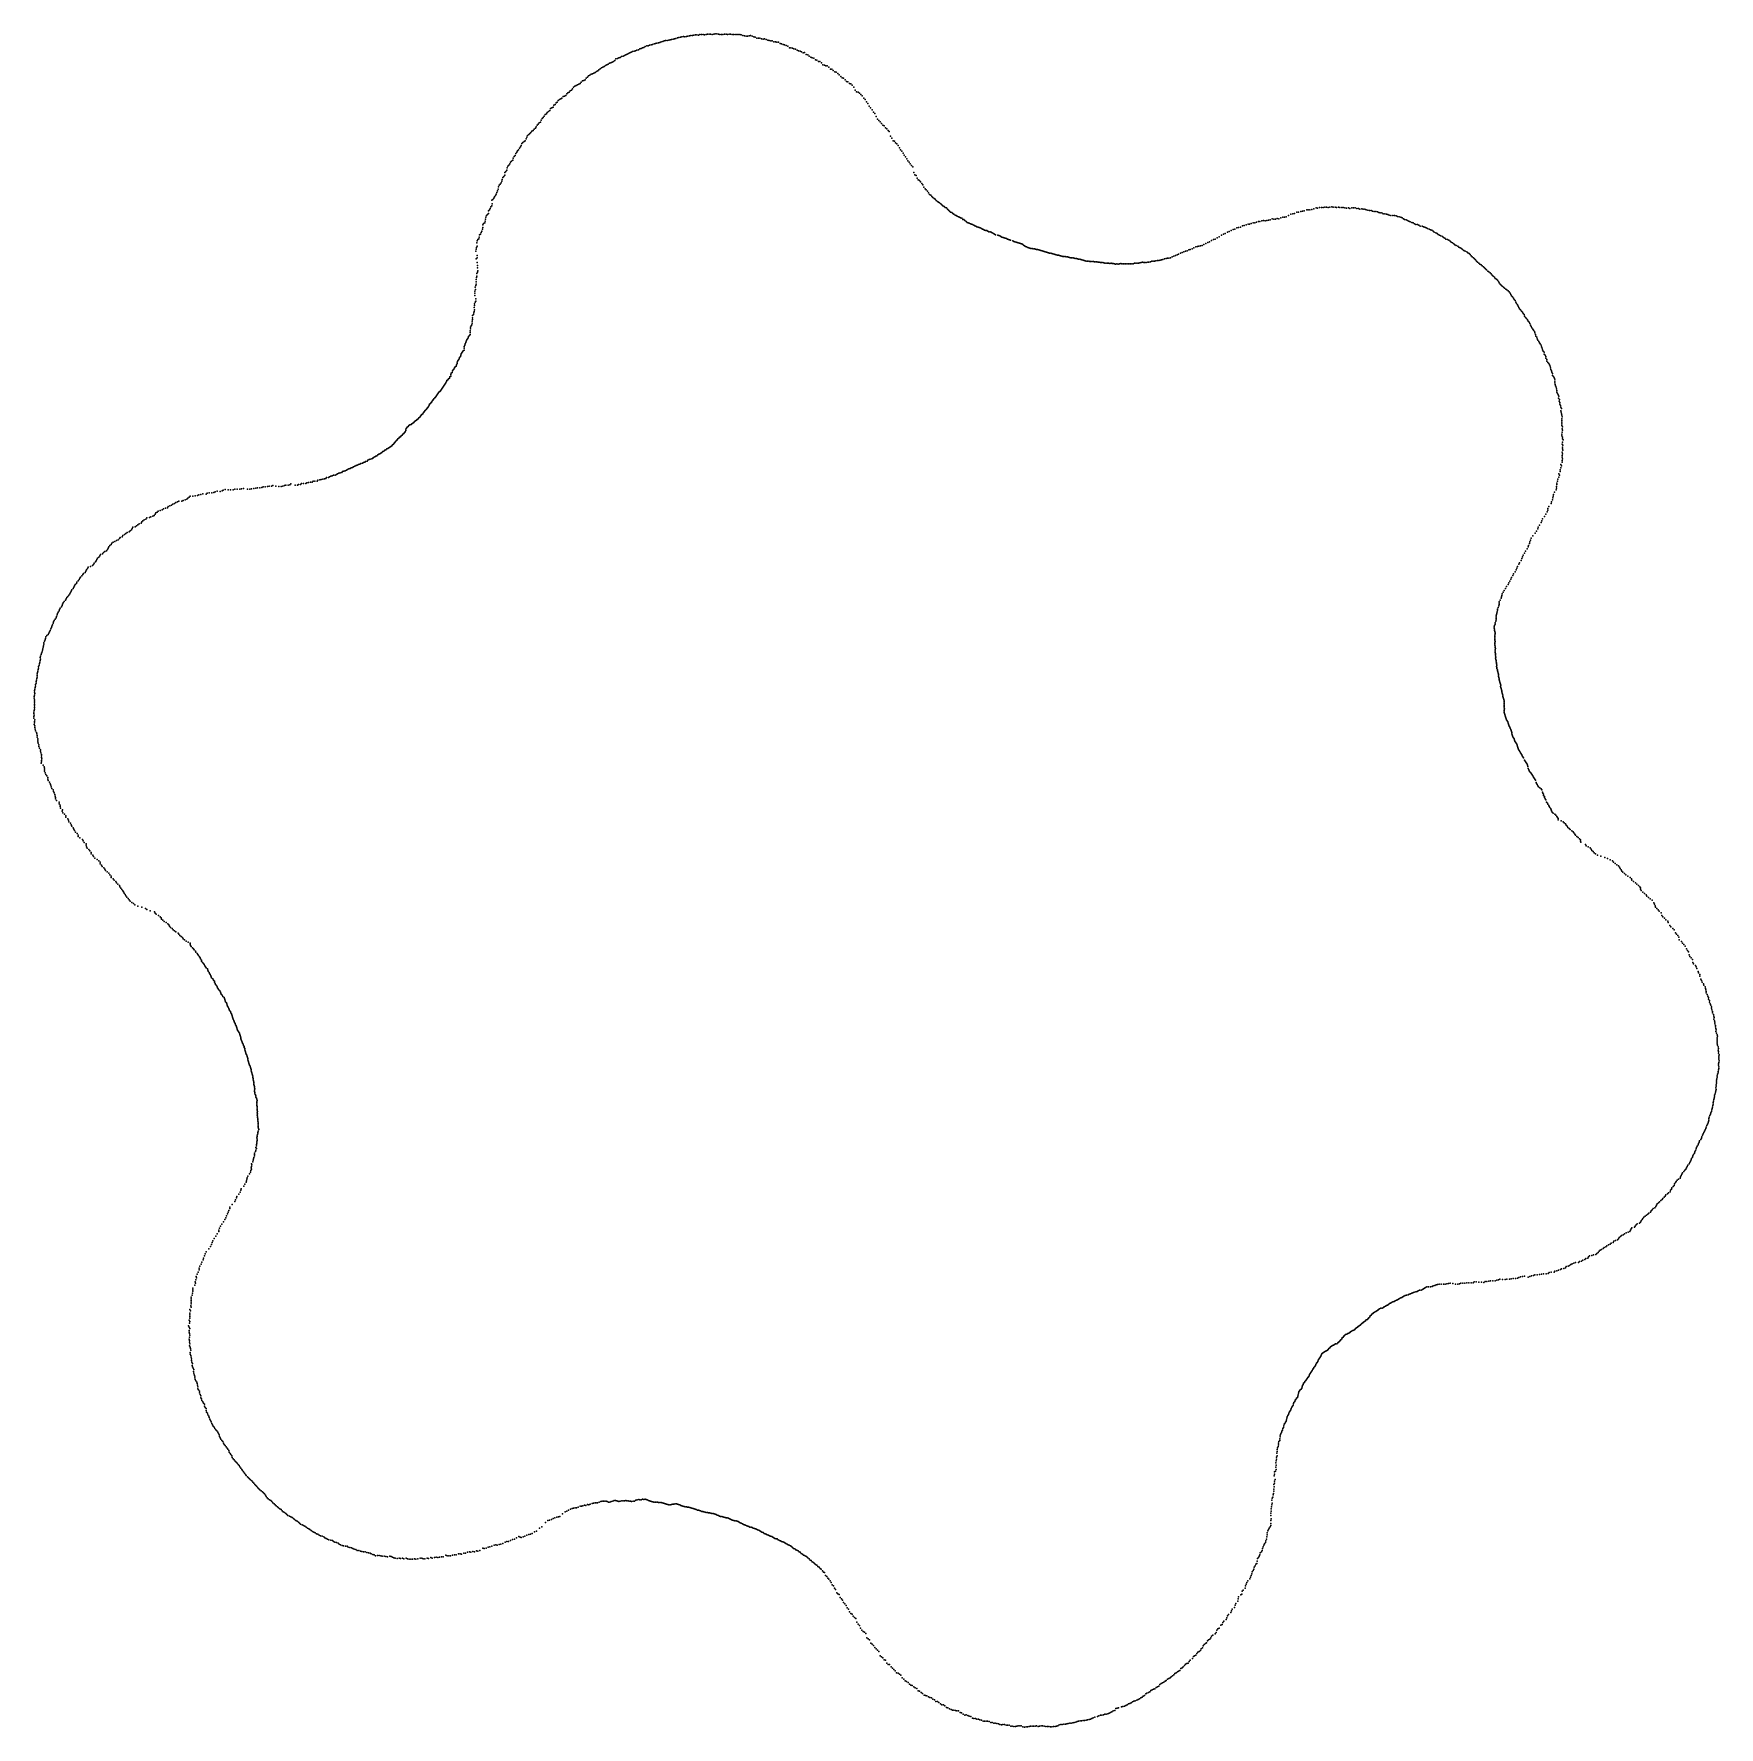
# Model space of a CAD drawing. Extents: x -1.73 to 1.74, y -1.74 to 1.74.
import ezdxf

# ---------------------------------------------------------------- set-up
doc = ezdxf.new("R2010")
doc.units = 0
doc.layers.get('0').update_dxf_attribs({"linetype": 'CONTINUOUS'})

msp = doc.modelspace()

# ---------------------------------------------------------------- linework, layer by layer
for p in [(-0.361788, 1.743875), (-0.358547, 1.743593), (-0.345935, 1.744004), (-0.342807, 1.744208), (-0.339716, 1.74458), (-0.336401, 1.743843), (-0.333355, 1.744423), (-0.330286, 1.744885), (-0.327102, 1.744763), (-0.323793, 1.743984), (-0.320621, 1.743885), (-0.314305, 1.743805), (-0.311213, 1.7441), (-0.308035, 1.743924), (-0.304857, 1.743738), (-0.30181, 1.744253), (-0.298631, 1.744033), (-0.292287, 1.74363), (-0.286014, 1.743576), (-0.282922, 1.743793), (-0.497372, 1.70929), (-0.494392, 1.710181), (-0.491411, 1.711067), (-0.488502, 1.712201), (-0.485735, 1.713824), (-0.482854, 1.715062), (-0.479876, 1.715971), (-0.476909, 1.716918), (-0.474304, 1.719137), (-0.471307, 1.719988), (-0.468209, 1.720482), (-0.465338, 1.721784), (-0.462271, 1.722382), (-0.459206, 1.722987), (-0.456259, 1.724023), (-0.453253, 1.724842), (-0.450246, 1.725656), (-0.447238, 1.726465), (-0.444258, 1.727384), (-0.441247, 1.728182), (-0.438356, 1.729441), (-0.435347, 1.730254), (-0.432324, 1.731013), (-0.429119, 1.731062), (-0.426073, 1.731727), (-0.423054, 1.732493), (-0.420034, 1.733255), (-0.417045, 1.734145), (-0.414022, 1.734896), (-0.411006, 1.735676), (-0.408004, 1.736516), (-0.404996, 1.737335), (-0.401968, 1.738065), (-0.398937, 1.73879), (-0.395906, 1.739509), (-0.392563, 1.738903), (-0.389487, 1.73942), (-0.386433, 1.740031), (-0.383421, 1.740821), (-0.380317, 1.741212), (-0.377232, 1.741677), (-0.374172, 1.742253), (-0.371158, 1.743035), (-0.367882, 1.742628), (-0.364644, 1.742379), (-0.355355, 1.743528), (-0.352031, 1.742822), (-0.348992, 1.743459), (-0.317371, 1.74337), (-0.295365, 1.743312), (-0.289089, 1.743256), (-0.27973, 1.743412), (-0.276496, 1.74276), (-0.273141, 1.741355), (-0.269949, 1.740902), (-0.266704, 1.740097), (-0.263651, 1.740464), (-0.260614, 1.740931), (-0.257554, 1.741245), (-0.254262, 1.740066), (-0.250991, 1.738981), (-0.247796, 1.738362), (-0.24439, 1.736305), (-0.241286, 1.736227), (-0.238205, 1.736306), (-0.234855, 1.7345), (-0.231729, 1.734214), (-0.228665, 1.734353), (-0.225435, 1.733287), (-0.222157, 1.731834), (-0.219009, 1.731289), (-0.215844, 1.730596), (-0.212772, 1.730576), (-0.209473, 1.728795), (-0.206348, 1.728319), (-0.203214, 1.727738), (-0.200121, 1.727466), (-0.196802, 1.725334), (-0.193652, 1.724527), (-0.190453, 1.723272), (-0.187272, 1.722123), (-0.184054, 1.720601), (-0.180924, 1.719799), (-0.177465, 1.716034), (-0.174437, 1.716031), (-0.171374, 1.715698), (-0.16815, 1.713845), (-0.165063, 1.71321), (-0.161818, 1.711023), (-0.158713, 1.710122), (-0.155595, 1.70905), (-0.56435, 1.67463), (-0.56156, 1.676014), (-0.558969, 1.677985), (-0.556296, 1.679726), (-0.553454, 1.680976), (-0.550663, 1.682382), (-0.548033, 1.684272), (-0.545105, 1.685276), (-0.542364, 1.686849), (-0.539584, 1.688308), (-0.53688, 1.690006), (-0.53466, 1.693204), (-0.531756, 1.694308), (-0.528902, 1.695571), (-0.525952, 1.696537), (-0.523237, 1.698242), (-0.520107, 1.698642), (-0.517313, 1.70011), (-0.514577, 1.701768), (-0.511737, 1.7031), (-0.508893, 1.704422), (-0.506072, 1.705828), (-0.503328, 1.707492), (-0.500351, 1.708393), (-0.152479, 1.707949), (-0.149298, 1.706131), (-0.146304, 1.706194), (-0.142972, 1.702625), (-0.139879, 1.701516), (-0.136638, 1.698703), (-0.133472, 1.696624), (-0.130379, 1.695306), (-0.127384, 1.695075), (-0.124088, 1.69117), (-0.121074, 1.690588), (-0.117904, 1.687999), (-0.114917, 1.687641), (-0.111754, 1.68492), (-0.108527, 1.6812), (-0.105529, 1.680464), (-0.102494, 1.67916), (-0.099559, 1.679238), (-0.096403, 1.675997), (-0.613765, 1.639621), (-0.611016, 1.641003), (-0.608301, 1.642477), (-0.606041, 1.645161), (-0.603799, 1.647907), (-0.600936, 1.649012), (-0.598192, 1.650437), (-0.596149, 1.653761), (-0.593509, 1.655484), (-0.591403, 1.658677), (-0.58859, 1.659949), (-0.585919, 1.661617), (-0.583022, 1.662663), (-0.58018, 1.663862), (-0.577399, 1.665236), (-0.574823, 1.667191), (-0.571992, 1.668433), (-0.569659, 1.6711), (-0.566999, 1.672843), (-0.09322, 1.672138), (-0.090284, 1.67199), (-0.087216, 1.669656), (-0.084115, 1.666625), (-0.081174, 1.666179), (-0.078107, 1.663428), (-0.075029, 1.660292), (-0.071957, 1.657043), (-0.068934, 1.654539), (-0.066007, 1.653793), (-0.06295, 1.650247), (-0.059906, 1.646677), (-0.057018, 1.646409), (-0.053981, 1.642529), (-0.051094, 1.642065), (-0.655431, 1.604399), (-0.653621, 1.607937), (-0.651005, 1.609555), (-0.648262, 1.610869), (-0.645744, 1.612731), (-0.643654, 1.61565), (-0.640845, 1.616816), (-0.638097, 1.618135), (-0.636064, 1.621232), (-0.633642, 1.623378), (-0.630986, 1.624946), (-0.628709, 1.627475), (-0.625882, 1.628622), (-0.623885, 1.631888), (-0.621927, 1.635276), (-0.619268, 1.63688), (-0.616613, 1.6385), (-0.048107, 1.638921), (-0.045096, 1.634812), (-0.042036, 1.628878), (-0.039071, 1.625203), (-0.036221, 1.624735), (-0.03332, 1.622482), (-0.030423, 1.620105), (-0.027516, 1.616993), (-0.02459, 1.612667), (-0.02171, 1.609691), (-0.018807, 1.605059), (-0.686817, 1.570649), (-0.684318, 1.57241), (-0.682347, 1.575366), (-0.680458, 1.578525), (-0.677852, 1.580069), (-0.67595, 1.583228), (-0.67341, 1.584939), (-0.671028, 1.587018), (-0.669523, 1.591142), (-0.666762, 1.592366), (-0.664223, 1.594108), (-0.66247, 1.59771), (-0.659765, 1.59908), (-0.658049, 1.602805), (-0.015944, 1.601721), (-0.013053, 1.596119), (-0.01022, 1.59285), (-0.007383, 1.588591), (-0.004553, 1.583627), (-0.001763, 1.580714), (0.001045, 1.57474), (0.003827, 1.569434), (-0.716481, 1.535333), (-0.714236, 1.537517), (-0.712147, 1.540038), (-0.709778, 1.541976), (-0.707539, 1.544197), (-0.705203, 1.54622), (-0.70316, 1.54888), (-0.700632, 1.550504), (-0.698773, 1.553585), (-0.697015, 1.556906), (-0.69461, 1.558824), (-0.692513, 1.561429), (-0.689975, 1.563069), (-0.68853, 1.567147), (0.006576, 1.566678), (0.009318, 1.563501), (0.012049, 1.559954), (0.014768, 1.556654), (0.017479, 1.555739), (0.020174, 1.551054), (0.02287, 1.549574), (0.025546, 1.546088), (0.02822, 1.543693), (0.030813, 1.534354), (-0.739045, 1.501027), (-0.737129, 1.503741), (-0.73517, 1.506379), (-0.733397, 1.509406), (-0.731391, 1.511975), (-0.72969, 1.515175), (-0.72835, 1.51913), (-0.726055, 1.521149), (-0.723864, 1.523389), (-0.721276, 1.524817), (-0.719829, 1.528616), (-0.71813, 1.531912), (0.033434, 1.530035), (0.036023, 1.524456), (0.038671, 1.523854), (0.041271, 1.520627), (0.043878, 1.518308), (0.046449, 1.514657), (0.048983, 1.509959), (0.051527, 1.506335), (0.05407, 1.50313), (-0.758729, 1.469305), (-0.757139, 1.472504), (-0.754884, 1.474445), (-0.753218, 1.477524), (-0.751742, 1.480985), (-0.749374, 1.482735), (-0.747188, 1.484842), (-0.746063, 1.489032), (-0.744409, 1.492206), (-0.742305, 1.494509), (-0.740985, 1.498373), (0.056586, 1.499353), (0.059083, 1.495386), (0.061568, 1.491441), (0.064051, 1.487853), (0.066498, 1.483582), (0.068972, 1.480474), (0.071418, 1.476895), (0.073878, 1.473944), (0.076329, 1.471034), (-0.775033, 1.432959), (-0.772954, 1.435099), (-0.771209, 1.437853), (-0.769875, 1.441373), (-0.768622, 1.445062), (-0.767357, 1.448747), (-0.765487, 1.451328), (-0.763638, 1.453959), (-0.763298, 1.459425), (-0.761164, 1.461553), (-0.759379, 1.464346), (0.078397, 1.459576), (0.080712, 1.45444), (0.083186, 1.453045), (0.085451, 1.447458), (0.087806, 1.444025), (0.090265, 1.442804), (0.092645, 1.44019), (0.094984, 1.437015), (0.09733, 1.434126), (-0.790231, 1.402174), (-0.789277, 1.394884), (-0.787958, 1.403876), (-0.786059, 1.406236), (-0.78449, 1.409185), (-0.782709, 1.411772), (-0.780973, 1.41445), (-0.779868, 1.418262), (-0.778692, 1.421966), (-0.777193, 1.42511), (-0.776408, 1.429556), (0.099535, 1.429025), (0.101821, 1.425539), (0.104178, 1.423374), (0.106512, 1.42095), (0.108779, 1.417639), (0.111023, 1.414166), (0.113386, 1.412547), (0.115677, 1.409996), (0.117978, 1.407698), (0.120326, 1.406122), (0.122652, 1.404316), (0.124923, 1.401892), (0.127229, 1.4), (0.129537, 1.398199), (0.131855, 1.396594), (0.134176, 1.395068), (-0.803042, 1.363302), (-0.802299, 1.367456), (-0.80117, 1.370985), (-0.799142, 1.373017), (-0.797086, 1.375008), (-0.796971, 1.380296), (-0.79508, 1.382589), (-0.793545, 1.385499), (-0.792265, 1.388859), (-0.790219, 1.390912), (0.136428, 1.392815), (0.138704, 1.390916), (0.141025, 1.389574), (0.143281, 1.387562), (0.14562, 1.386506), (0.147803, 1.383858), (0.150031, 1.381754), (0.152277, 1.379897), (0.154484, 1.377716), (0.156803, 1.376685), (0.159035, 1.374845), (0.161312, 1.373486), (0.163545, 1.371754), (0.165857, 1.37079), (0.168111, 1.369323), (0.170413, 1.368317), (0.172725, 1.36742), (0.175003, 1.36625), (0.177322, 1.365458), (0.17943, 1.362932), (0.181792, 1.362542), (0.183928, 1.360339), (0.798842, 1.360294), (0.801839, 1.360006), (0.805386, 1.360656), (0.809018, 1.361433), (0.812536, 1.362), (0.816793, 1.363806), (0.819832, 1.363526), (0.823017, 1.363484), (0.826892, 1.364589), (0.829938, 1.364288), (0.834317, 1.366196), (0.838214, 1.36728), (0.841601, 1.367502), (0.845369, 1.368337), (0.850156, 1.370822), (0.854941, 1.373276), (0.858779, 1.374157), (0.862579, 1.37496), (0.867412, 1.377411), (0.870838, 1.377572), (0.87518, 1.379185), (0.878696, 1.379457), (0.882572, 1.380287), (0.887522, 1.382797), (0.890749, 1.382562), (0.894273, 1.382784), (0.898039, 1.383371), (0.902059, 1.384336), (0.906773, 1.386359), (0.910133, 1.386261), (0.914247, 1.387313), (0.917854, 1.387569), (0.92125, 1.387487), (0.925209, 1.388251), (0.92854, 1.388045), (0.931722, 1.387604), (0.935409, 1.387914), (0.939286, 1.388494), (0.942415, 1.38794), (0.945939, 1.387967), (0.948938, 1.387201), (0.952945, 1.38792), (0.955942, 1.387133), (0.959676, 1.387421), (0.96301, 1.38711), (0.96612, 1.386463), (0.969488, 1.386183), (0.973314, 1.386553), (0.976087, 1.385395), (0.980383, 1.386414), (0.983997, 1.38644), (0.987531, 1.38634), (0.990578, 1.385536), (0.994113, 1.385417), (0.99667, 1.383908), (1.000957, 1.384824), (1.003978, 1.383951), (1.007371, 1.383591), (1.010189, 1.382423), (1.013358, 1.381735), (1.016598, 1.381138), (1.02022, 1.381056), (1.022797, 1.379535), (1.026343, 1.379331), (1.029629, 1.378762), (1.033165, 1.378522), (1.035921, 1.377221), (1.039081, 1.376459), (1.042481, 1.37601), (1.045012, 1.374394), (1.048464, 1.373999), (1.051647, 1.373238), (1.054922, 1.37259), (1.057651, 1.371217), (1.061062, 1.370734), (1.064755, 1.370608), (1.068528, 1.370572), (1.072012, 1.370151), (1.074838, 1.368872), (1.078229, 1.368314), (1.081507, 1.367601), (1.08407, 1.365968), (1.086562, 1.364245), (1.089154, 1.362646), (1.092612, 1.362138), (1.095267, 1.36061), (-0.815954, 1.326521), (-0.815333, 1.330676), (-0.813326, 1.332626), (-0.811968, 1.335626), (-0.810526, 1.338501), (-0.809689, 1.342373), (-0.8089, 1.346342), (-0.808755, 1.351384), (-0.807166, 1.354081), (-0.804819, 1.355536), (-0.803649, 1.358943), (0.186123, 1.358654), (0.188278, 1.356694), (0.19052, 1.355454), (0.192829, 1.354747), (0.195093, 1.353715), (0.197418, 1.353148), (0.199721, 1.352429), (0.201932, 1.351054), (0.20416, 1.349836), (0.20639, 1.348648), (0.208636, 1.347593), (0.210894, 1.346637), (0.213195, 1.345987), (0.215523, 1.34552), (0.217732, 1.344274), (0.219898, 1.342772), (0.222161, 1.341919), (0.224399, 1.340917), (0.226682, 1.340212), (0.228998, 1.339723), (0.231162, 1.338297), (0.233429, 1.337523), (0.235734, 1.336985), (0.23802, 1.33634), (0.24018, 1.334956), (0.242421, 1.334065), (0.244519, 1.332356), (0.246718, 1.331249), (0.251326, 1.330269), (0.25361, 1.329665), (0.255901, 1.32911), (0.257992, 1.327462), (0.260148, 1.326188), (0.262421, 1.325559), (0.707274, 1.326878), (0.711873, 1.330027), (0.716048, 1.332333), (0.719849, 1.333905), (0.724274, 1.336623), (0.727942, 1.337894), (0.73199, 1.33985), (0.736069, 1.34184), (0.739633, 1.342847), (0.74393, 1.345187), (0.747428, 1.346031), (0.751016, 1.347023), (0.755509, 1.349641), (0.758998, 1.350407), (0.762717, 1.351573), (0.766763, 1.353306), (0.769793, 1.353196), (0.773462, 1.354214), (0.777544, 1.355947), (0.780631, 1.355896), (0.784418, 1.357067), (0.78842, 1.358594), (0.791406, 1.358324), (0.795294, 1.359614), (1.097833, 1.35897), (1.100739, 1.357751), (1.103732, 1.356636), (1.10676, 1.355558), (1.109325, 1.353903), (1.112177, 1.352599), (1.115787, 1.352221), (1.118459, 1.350685), (1.121038, 1.349032), (1.125041, 1.349107), (1.127827, 1.347695), (1.130912, 1.346639), (1.133678, 1.345195), (1.136537, 1.343859), (1.139789, 1.342985), (1.142213, 1.341121), (1.145516, 1.340298), (1.147902, 1.338383), (1.150297, 1.336479), (1.153435, 1.335446), (1.155899, 1.333618), (1.158397, 1.331829), (1.161091, 1.330265), (1.164012, 1.328961), (1.166855, 1.327562), (1.169367, 1.325779), (-0.823306, 1.297702), (-0.82233, 1.301159), (-0.821485, 1.304836), (-0.821309, 1.314615), (-0.820662, 1.318664), (-0.820307, 1.308007), (-0.81903, 1.321175), (-0.81701, 1.323078), (0.264638, 1.32464), (0.266894, 1.323929), (0.269196, 1.323466), (0.27135, 1.32224), (0.27354, 1.321211), (0.275805, 1.320571), (0.278047, 1.319822), (0.282613, 1.318738), (0.284744, 1.317457), (0.286952, 1.316565), (0.289162, 1.315689), (0.291439, 1.315136), (0.293712, 1.314568), (0.295968, 1.313917), (0.298194, 1.313138), (0.300379, 1.312167), (0.302627, 1.311494), (0.304694, 1.310011), (0.30676, 1.308535), (0.308869, 1.307267), (0.310979, 1.306018), (0.313179, 1.305167), (0.315384, 1.304349), (0.317632, 1.303719), (0.319903, 1.303188), (0.322173, 1.302654), (0.324455, 1.302169), (0.326852, 1.30216), (0.329123, 1.301628), (0.331391, 1.301077), (0.333654, 1.300508), (0.335883, 1.299804), (0.338147, 1.299241), (0.340397, 1.29862), (0.342659, 1.29805), (0.34492, 1.297476), (0.34713, 1.296704), (0.349326, 1.295879), (0.351583, 1.295292), (0.35384, 1.294703), (0.356095, 1.294109), (0.358358, 1.293545), (0.360628, 1.293003), (0.36288, 1.292398), (0.365115, 1.291728), (0.367402, 1.291252), (0.369652, 1.290637), (0.623928, 1.290926), (0.627742, 1.293158), (0.631339, 1.294905), (0.634607, 1.295942), (0.63811, 1.297447), (0.641274, 1.298227), (0.644854, 1.299849), (0.647974, 1.300503), (0.651692, 1.302361), (0.655508, 1.304393), (0.659258, 1.306265), (0.662612, 1.307312), (0.665762, 1.307929), (0.668848, 1.308405), (0.672126, 1.309249), (0.675791, 1.310841), (0.679994, 1.313469), (0.683737, 1.315162), (0.687376, 1.316629), (0.691577, 1.319166), (0.695696, 1.321512), (0.699068, 1.322386), (0.703248, 1.324795), (1.171769, 1.32387), (1.174074, 1.321848), (1.177514, 1.321114), (1.180352, 1.31969), (1.182702, 1.317713), (1.185112, 1.315803), (1.187989, 1.314414), (1.190311, 1.312402), (1.19288, 1.310664), (1.195494, 1.308973), (1.198655, 1.307883), (1.201007, 1.305897), (1.203858, 1.304458), (1.206421, 1.302698), (1.208696, 1.300625), (1.211043, 1.298629), (1.213887, 1.297169), (1.217047, 1.296044), (1.219303, 1.293944), (1.222095, 1.292415), (1.224345, 1.290306), (-0.822368, 1.281516), (-0.820729, 1.283886), (-0.8206, 1.288591), (-0.820544, 1.273878), (-0.819903, 1.268082), (-0.819556, 1.262763), (-0.818683, 1.256681), (0.3719, 1.290016), (0.374168, 1.289465), (0.376424, 1.288871), (0.378677, 1.288265), (0.380921, 1.287628), (0.38318, 1.287043), (0.385496, 1.286654), (0.387787, 1.286177), (0.39024, 1.286251), (0.392498, 1.285653), (0.394859, 1.285403), (0.397118, 1.284807), (0.399356, 1.284137), (0.401703, 1.283827), (0.404086, 1.283634), (0.406471, 1.283442), (0.408761, 1.282931), (0.411032, 1.282359), (0.413425, 1.282177), (0.415705, 1.281628), (0.417971, 1.281036), (0.420343, 1.280772), (0.422602, 1.280151), (0.424832, 1.279438), (0.42706, 1.27872), (0.429288, 1.277999), (0.431514, 1.277274), (0.433739, 1.276544), (0.436235, 1.276635), (0.438683, 1.276573), (0.441071, 1.276322), (0.44342, 1.27595), (0.446021, 1.27632), (0.448487, 1.27628), (0.45078, 1.275724), (0.453116, 1.275293), (0.455532, 1.275088), (0.45796, 1.274912), (0.460467, 1.274956), (0.462733, 1.274303), (0.465197, 1.274209), (0.467611, 1.27397), (0.4699, 1.273372), (0.472245, 1.272928), (0.474668, 1.272696), (0.477115, 1.272525), (0.479666, 1.272632), (0.481936, 1.271962), (0.484695, 1.272615), (0.487033, 1.27212), (0.489393, 1.271681), (0.491706, 1.271112), (0.494118, 1.2708), (0.49674, 1.271039), (0.499141, 1.270685), (0.501987, 1.271486), (0.504639, 1.271768), (0.507102, 1.271551), (0.509658, 1.271566), (0.512078, 1.271224), (0.514575, 1.271071), (0.51724, 1.271338), (0.519892, 1.271558), (0.522341, 1.271261), (0.524976, 1.27142), (0.527513, 1.271326), (0.530081, 1.2713), (0.533096, 1.272361), (0.535777, 1.272588), (0.538287, 1.272389), (0.541109, 1.272937), (0.543823, 1.27321), (0.546685, 1.273827), (0.549576, 1.274495), (0.552004, 1.274053), (0.554604, 1.274012), (0.557287, 1.274156), (0.560149, 1.274706), (0.562869, 1.274913), (0.565696, 1.275357), (0.568886, 1.276622), (0.571498, 1.276543), (0.574211, 1.276685), (0.577231, 1.277513), (0.580162, 1.278122), (0.582869, 1.278214), (0.585872, 1.278957), (0.588768, 1.279446), (0.59171, 1.280023), (0.595121, 1.281618), (0.598196, 1.282454), (0.601164, 1.283038), (0.603983, 1.283284), (0.60686, 1.283641), (0.610612, 1.285874), (0.613996, 1.287285), (0.617197, 1.288285), (0.620645, 1.289791), (1.226359, 1.287947), (1.228565, 1.285792), (1.230804, 1.283672), (1.232897, 1.281398), (1.235127, 1.27927), (1.237142, 1.276917), (1.239365, 1.274782), (1.241797, 1.272863), (1.24407, 1.270779), (1.246811, 1.269175), (1.249211, 1.267219), (1.251516, 1.265163), (1.253736, 1.26302), (1.255917, 1.260838), (1.258129, 1.258688), (1.26032, 1.256516), (-0.824261, 1.223031), (-0.823482, 1.22647), (-0.822723, 1.239206), (-0.82254, 1.234299), (-0.822261, 1.229275), (-0.822062, 1.242889), (-0.821376, 1.251255), (-0.821157, 1.246224), (-0.819917, 1.253795), (1.2627, 1.254533), (1.265082, 1.252551), (1.267262, 1.250367), (1.269276, 1.248018), (1.271689, 1.246064), (1.27417, 1.244177), (1.275782, 1.241432), (1.278402, 1.23968), (1.28056, 1.237472), (1.282196, 1.234757), (1.28401, 1.232218), (1.285594, 1.22946), (1.287734, 1.22724), (1.28987, 1.225016), (1.292595, 1.223355), (1.294889, 1.22128), (-0.825623, 1.189164), (-0.825149, 1.21072), (-0.825062, 1.206106), (-0.824913, 1.214891), (-0.824732, 1.192304), (-0.824025, 1.218137), (-0.823231, 1.199023), (-0.823048, 1.194329), (1.297292, 1.219307), (1.299801, 1.217433), (1.302485, 1.215721), (1.304601, 1.213471), (1.306713, 1.211218), (1.307604, 1.207826), (1.309425, 1.205307), (1.311508, 1.203032), (1.313068, 1.200274), (1.315086, 1.197941), (1.31701, 1.195523), (1.318211, 1.192445), (1.319524, 1.189474), (1.321484, 1.187095), (-0.830464, 1.152881), (-0.830181, 1.156713), (-0.829999, 1.164958), (-0.829684, 1.160269), (-0.828245, 1.166814), (-0.82752, 1.170098), (-0.82644, 1.172902), (-0.826424, 1.181544), (-0.826188, 1.176872), (-0.826125, 1.185488), (1.323054, 1.184365), (1.324666, 1.181675), (1.326028, 1.178764), (1.327941, 1.17635), (1.329851, 1.173934), (1.331693, 1.171458), (1.333556, 1.169002), (1.335547, 1.166661), (1.336344, 1.16327), (1.338305, 1.160907), (1.340157, 1.158448), (1.342173, 1.156133), (1.343844, 1.153519), (1.345522, 1.150913), (-0.84032, 1.116609), (-0.838908, 1.118799), (-0.838208, 1.121928), (-0.836439, 1.12366), (-0.83508, 1.125938), (-0.834862, 1.129734), (-0.834708, 1.133633), (-0.834347, 1.137272), (-0.834045, 1.141007), (-0.83279, 1.143474), (-0.831315, 1.145652), (-0.830711, 1.149017), (1.347326, 1.148418), (1.348409, 1.145306), (1.349767, 1.142434), (1.351209, 1.139638), (1.352891, 1.137048), (1.354795, 1.134648), (1.356396, 1.131993), (1.35763, 1.129032), (1.358888, 1.126097), (1.359549, 1.122666), (1.361191, 1.120059), (1.362439, 1.117128), (-0.85412, 1.082915), (-0.85356, 1.086088), (-0.85198, 1.087994), (-0.850741, 1.090331), (-0.848972, 1.092006), (-0.847463, 1.097937), (-0.847309, 1.093816), (-0.846869, 1.101124), (-0.845867, 1.1038), (-0.84498, 1.106632), (-0.843849, 1.10916), (-0.842857, 1.111874), (-0.8419, 1.114643), (1.3638, 1.114294), (1.365361, 1.111627), (1.366761, 1.108831), (1.368426, 1.106254), (1.370099, 1.103685), (1.370717, 1.100263), (1.372245, 1.097583), (1.373079, 1.094348), (1.374663, 1.091719), (1.376387, 1.089203), (1.376599, 1.085487), (1.378299, 1.082959), (-0.873652, 1.046127), (-0.871897, 1.047757), (-0.87122, 1.050662), (-0.869885, 1.052796), (-0.868099, 1.054397), (-0.867154, 1.057004), (-0.865626, 1.058919), (-0.863896, 1.060593), (-0.862736, 1.062957), (-0.861888, 1.065706), (-0.861285, 1.068761), (-0.860406, 1.07149), (-0.859038, 1.07363), (-0.857725, 1.075839), (-0.856751, 1.078474), (-0.85503, 1.08019), (1.380115, 1.080523), (1.380158, 1.076694), (1.381981, 1.074269), (1.382304, 1.070674), (1.384165, 1.068284), (1.386002, 1.065876), (1.387493, 1.0632), (1.388861, 1.060431), (1.389265, 1.056926), (1.390431, 1.054011), (1.391542, 1.051058), (1.39264, 1.048099), (-0.894233, 1.011785), (-0.893044, 1.01401), (-0.891605, 1.01596), (-0.890287, 1.018049), (-0.888773, 1.01992), (-0.887476, 1.022038), (-0.886074, 1.024042), (-0.88504, 1.026467), (-0.883869, 1.028742), (-0.882574, 1.03088), (-0.880875, 1.032557), (-0.879173, 1.034231), (-0.87739, 1.035812), (-0.87645, 1.038374), (-0.874893, 1.040223), (-0.874419, 1.043342), (1.393772, 1.04517), (1.393926, 1.041508), (1.395549, 1.038957), (1.397288, 1.036495), (1.398158, 1.025892), (1.398467, 1.029863), (1.398789, 1.033855), (1.39938, 1.023062), (1.400141, 1.019895), (1.401349, 1.017061), (1.402204, 1.013973), (-0.920283, 0.977299), (-0.919522, 0.979916), (-0.91824, 0.981992), (-0.916778, 0.983881), (-0.915279, 0.985735), (-0.913567, 0.987362), (-0.912584, 0.989767), (-0.910881, 0.991407), (-0.909351, 0.993233), (-0.907864, 0.995108), (-0.906442, 0.997054), (-0.905084, 0.999072), (-0.903709, 1.001073), (-0.902027, 1.002744), (-0.900694, 1.004796), (-0.899264, 1.006745), (-0.897513, 1.008343), (-0.895833, 1.010019), (1.402687, 1.01062), (1.40272, 1.006947), (1.404198, 1.004326), (1.405016, 1.001232), (1.406125, 0.994683), (1.406415, 0.998559), (1.407315, 0.988216), (1.407802, 0.992215), (1.408755, 0.985587), (1.40893, 0.982071), (1.410032, 0.979212), (-0.954811, 0.941824), (-0.952804, 0.94316), (-0.950989, 0.94468), (-0.949279, 0.946302), (-0.947424, 0.947781), (-0.945552, 0.949242), (-0.943719, 0.950739), (-0.942062, 0.952411), (-0.940402, 0.954079), (-0.93874, 0.955745), (-0.937161, 0.957495), (-0.935715, 0.959379), (-0.934043, 0.961036), (-0.932368, 0.962691), (-0.931152, 0.964812), (-0.929664, 0.96666), (-0.928185, 0.968517), (-0.926574, 0.97024), (-0.925062, 0.972066), (-0.923548, 0.973892), (-0.921936, 0.975617), (1.410561, 0.975956), (1.410753, 0.968863), (1.411247, 0.965604), (1.411927, 0.973288), (1.411987, 0.962519), (1.412599, 0.94864), (1.412695, 0.959418), (1.412862, 0.952381), (1.41316, 0.941918), (1.413189, 0.945484), (1.413266, 0.956228), (-0.986816, 0.907238), (-0.985125, 0.908884), (-0.983541, 0.910628), (-0.981892, 0.912313), (-0.980283, 0.914033), (-0.978224, 0.915341), (-0.976539, 0.916989), (-0.974928, 0.918706), (-0.97334, 0.920443), (-0.97172, 0.922152), (-0.970113, 0.923873), (-0.968561, 0.925644), (-0.967582, 0.927957), (-0.96734, 0.93097), (-0.965812, 0.932773), (-0.964435, 0.934719), (-0.962806, 0.936427), (-0.961174, 0.938132), (-0.959091, 0.939403), (-0.956498, 0.940178), (1.412881, 0.917137), (1.412934, 0.938228), (1.413161, 0.92081), (1.413663, 0.924639), (1.413891, 0.931812), (1.414026, 0.935427), (1.414055, 0.914421), (1.414237, 0.911063), (1.414264, 0.928544), (1.415686, 0.908532), (-1.033563, 0.872579), (-1.031223, 0.873724), (-1.029042, 0.874998), (-1.02676, 0.876183), (-1.024807, 0.877641), (-1.022823, 0.87907), (-1.020585, 0.88028), (-1.018479, 0.881599), (-1.016482, 0.883008), (-1.014597, 0.88451), (-1.01245, 0.885784), (-1.010689, 0.887388), (-1.008162, 0.888327), (-1.006479, 0.889994), (-1.004012, 0.890975), (-1.002214, 0.892537), (-1.00037, 0.894057), (-0.997835, 0.894967), (-0.996232, 0.896695), (-0.994489, 0.898298), (-0.992924, 0.900058), (-0.991334, 0.901796), (-0.989783, 0.90357), (-0.988283, 0.905389), (1.413472, 0.90019), (1.41367, 0.876368), (1.413751, 0.883224), (1.413918, 0.873132), (1.413996, 0.879971), (1.414184, 0.890334), (1.414191, 0.893768), (1.414534, 0.904325), (1.414742, 0.887265), (1.414836, 0.897618), (-1.110082, 0.837624), (-1.107659, 0.838868), (-1.104948, 0.839892), (-1.102155, 0.840847), (-1.09918, 0.841657), (-1.097506, 0.843444), (-1.095033, 0.844622), (-1.091852, 0.845256), (-1.089325, 0.84638), (-1.087078, 0.847714), (-1.084699, 0.848941), (-1.081895, 0.849834), (-1.079562, 0.851087), (-1.076947, 0.852114), (-1.074833, 0.853527), (-1.072616, 0.854855), (-1.069795, 0.855704), (-1.067218, 0.856738), (-1.064943, 0.858005), (-1.06224, 0.858928), (-1.059959, 0.86018), (-1.056808, 0.860731), (-1.054353, 0.861832), (-1.052027, 0.863033), (-1.05, 0.864469), (-1.047042, 0.865147), (-1.045388, 0.866879), (-1.043069, 0.868067), (-1.040717, 0.869223), (-1.037321, 0.869512), (-1.03535, 0.87097), (1.407053, 0.838807), (1.409154, 0.843385), (1.40964, 0.847002), (1.410822, 0.851051), (1.411114, 0.85792), (1.412014, 0.85512), (1.413436, 0.862704), (1.413679, 0.866223), (1.414124, 0.869875), (-1.359525, 0.802095), (-1.355534, 0.802977), (-1.349536, 0.802669), (-1.345738, 0.803637), (-1.343089, 0.805272), (-1.339392, 0.806279), (-1.333285, 0.805838), (-1.328283, 0.806037), (-1.323103, 0.806111), (-1.319312, 0.807006), (-1.314285, 0.80714), (-1.308914, 0.807048), (-1.305547, 0.808161), (-1.30126, 0.8087), (-1.293269, 0.806947), (-1.288645, 0.807241), (-1.284981, 0.808115), (-1.280441, 0.808434), (-1.276305, 0.808989), (-1.27287, 0.809971), (-1.267603, 0.809789), (-1.264063, 0.810681), (-1.260843, 0.811765), (-1.256895, 0.812376), (-1.252052, 0.812403), (-1.248692, 0.813364), (-1.244153, 0.813556), (-1.241219, 0.814772), (-1.234622, 0.813601), (-1.228982, 0.813028), (-1.223781, 0.812721), (-1.220324, 0.813541), (-1.217094, 0.814501), (-1.214246, 0.815704), (-1.209376, 0.815557), (-1.205829, 0.816274), (-1.203714, 0.81794), (-1.195448, 0.815469), (-1.190463, 0.815176), (-1.187979, 0.816558), (-1.184139, 0.817013), (-1.182271, 0.818802), (-1.177866, 0.818851), (-1.17344, 0.81887), (-1.170953, 0.820211), (-1.168005, 0.821228), (-1.163763, 0.821338), (-1.160059, 0.821808), (-1.158244, 0.823589), (-1.154342, 0.823901), (-1.150145, 0.823993), (-1.14821, 0.825672), (-1.144569, 0.826135), (-1.141756, 0.827178), (-1.138111, 0.827618), (-1.134677, 0.828197), (-1.132293, 0.829524), (-1.130375, 0.831182), (-1.126461, 0.831389), (-1.124338, 0.832888), (-1.121386, 0.833776), (-1.1189, 0.834999), (-1.116279, 0.836117), (-1.112431, 0.836321), (1.401117, 0.805876), (1.402012, 0.809633), (1.402146, 0.812956), (1.402474, 0.819658), (1.402865, 0.816629), (1.404182, 0.823935), (1.404769, 0.82756), (1.406585, 0.831927), (1.408205, 0.836192), (-1.462322, 0.767888), (-1.458075, 0.768951), (-1.456568, 0.771433), (-1.453223, 0.77295), (-1.449843, 0.774439), (-1.447204, 0.776312), (-1.443769, 0.777755), (-1.441079, 0.779587), (-1.437292, 0.780825), (-1.434581, 0.782631), (-1.428561, 0.782642), (-1.425519, 0.784249), (-1.421871, 0.785518), (-1.418449, 0.786901), (-1.416353, 0.789003), (-1.413124, 0.790476), (-1.411184, 0.792655), (-1.405691, 0.792855), (-1.400966, 0.793464), (-1.396237, 0.794056), (-1.393425, 0.795713), (-1.389189, 0.796558), (-1.384938, 0.797381), (-1.378707, 0.797061), (-1.376562, 0.79906), (-1.371891, 0.799602), (-1.366601, 0.799771), (-1.362352, 0.800526), (1.384378, 0.767687), (1.385995, 0.771734), (1.390761, 0.77757), (1.391517, 0.781165), (1.393653, 0.785553), (1.394623, 0.789293), (1.395379, 0.792921), (1.396045, 0.796507), (1.397851, 0.800761), (-1.518849, 0.733735), (-1.516002, 0.735659), (-1.512451, 0.737238), (-1.510697, 0.739676), (-1.508645, 0.741967), (-1.505902, 0.743918), (-1.50249, 0.745534), (-1.500663, 0.747922), (-1.495375, 0.748596), (-1.492403, 0.750403), (-1.488157, 0.751568), (-1.485108, 0.753319), (-1.483297, 0.755685), (-1.481964, 0.758291), (-1.479273, 0.760208), (-1.476885, 0.762272), (-1.473065, 0.7636), (-1.469116, 0.76485), (-1.466089, 0.766564), (1.366714, 0.733232), (1.370353, 0.73826), (1.371565, 0.741987), (1.373104, 0.745905), (1.377024, 0.751144), (1.379858, 0.755807), (1.382899, 0.760605), (1.383916, 0.764295), (-1.569963, 0.697885), (-1.566401, 0.699616), (-1.562893, 0.701361), (-1.5593, 0.703057), (-1.557088, 0.705363), (-1.555256, 0.707834), (-1.551398, 0.709388), (-1.54965, 0.711889), (-1.546208, 0.713615), (-1.543802, 0.715806), (-1.540781, 0.71771), (-1.536989, 0.71925), (-1.534651, 0.721454), (-1.532363, 0.723676), (-1.530847, 0.726256), (-1.529581, 0.728953), (-1.524445, 0.72982), (-1.521971, 0.731935), (1.347129, 0.698779), (1.348053, 0.702227), (1.349778, 0.706108), (1.35341, 0.711012), (1.358161, 0.716532), (1.361001, 0.721059), (1.363222, 0.725272), (1.364454, 0.728968), (-1.603575, 0.662671), (-1.601897, 0.66528), (-1.599287, 0.667503), (-1.597491, 0.670057), (-1.595705, 0.672612), (-1.591786, 0.674274), (-1.589937, 0.676793), (-1.587125, 0.678903), (-1.583293, 0.680574), (-1.581738, 0.683205), (-1.58047, 0.685957), (-1.579044, 0.688641), (-1.576917, 0.691021), (-1.574079, 0.693087), (-1.572721, 0.695794), (1.330834, 0.66415), (1.332115, 0.667677), (1.333167, 0.6711), (1.336003, 0.67544), (1.338172, 0.679457), (1.341721, 0.684199), (1.343782, 0.688192), (1.344562, 0.691537), (1.346108, 0.695289), (-1.634318, 0.628666), (-1.63246, 0.631252), (-1.630742, 0.633889), (-1.627232, 0.635832), (-1.626124, 0.638697), (-1.624582, 0.641393), (-1.622795, 0.643991), (-1.621672, 0.646848), (-1.616305, 0.648025), (-1.612644, 0.649863), (-1.610371, 0.652246), (-1.608657, 0.65485), (-1.606504, 0.657274), (-1.604943, 0.659934), (1.312047, 0.629367), (1.313579, 0.632906), (1.316679, 0.637222), (1.318697, 0.641026), (1.319964, 0.644474), (1.321737, 0.648182), (1.324692, 0.652489), (1.325587, 0.655788), (1.328828, 0.66027), (-1.657728, 0.594499), (-1.656369, 0.597302), (-1.654889, 0.600061), (-1.652328, 0.602429), (-1.65093, 0.605212), (-1.649441, 0.60796), (-1.64827, 0.610823), (-1.645677, 0.613162), (-1.644413, 0.615987), (-1.642201, 0.618459), (-1.639981, 0.620923), (-1.638397, 0.623621), (-1.636813, 0.626318), (1.291764, 0.594999), (1.294041, 0.598772), (1.29678, 0.602776), (1.299203, 0.606647), (1.302644, 0.611014), (1.303595, 0.614217), (1.305851, 0.618053), (1.30757, 0.621644), (1.309486, 0.625343), (-1.680165, 0.559503), (-1.678756, 0.562317), (-1.67632, 0.564787), (-1.675165, 0.567681), (-1.67404, 0.570584), (-1.672647, 0.573396), (-1.670779, 0.576044), (-1.668004, 0.578379), (-1.666532, 0.581155), (-1.664988, 0.583905), (-1.662952, 0.586481), (-1.66118, 0.589146), (-1.659271, 0.59176), (1.280195, 0.560357), (1.28148, 0.563567), (1.28289, 0.566842), (1.283681, 0.575173), (1.283985, 0.572646), (1.283998, 0.569991), (1.285874, 0.578837), (1.28804, 0.582501), (1.288907, 0.585584), (1.289527, 0.588561), (1.290136, 0.59154), (-1.695833, 0.52522), (-1.694892, 0.528197), (-1.693442, 0.531016), (-1.692458, 0.533979), (-1.691187, 0.536851), (-1.688983, 0.539428), (-1.687518, 0.542234), (-1.686532, 0.545191), (-1.68548, 0.548127), (-1.684488, 0.551082), (-1.682985, 0.553871), (-1.68119, 0.556562), (1.273818, 0.523753), (1.273954, 0.526386), (1.275344, 0.529548), (1.27573, 0.532297), (1.276979, 0.535416), (1.27756, 0.540864), (1.277669, 0.543517), (1.277677, 0.546132), (1.277765, 0.538348), (1.278311, 0.549021), (1.279131, 0.551998), (1.279799, 0.554916), (1.280312, 0.557772), (-1.712299, 0.490948), (-1.711443, 0.493961), (-1.71017, 0.496855), (-1.709304, 0.499865), (-1.708433, 0.502874), (-1.706581, 0.505595), (-1.703465, 0.507941), (-1.702324, 0.510863), (-1.700943, 0.513713), (-1.699339, 0.516494), (-1.698218, 0.519418), (-1.696908, 0.522284), (1.273871, 0.521202), (1.274241, 0.518785), (1.274268, 0.51623), (1.274651, 0.49598), (1.274855, 0.503687), (1.274872, 0.498605), (1.274907, 0.491013), (1.274924, 0.513934), (1.275113, 0.506339), (1.275117, 0.501245), (1.275276, 0.488627), (1.275389, 0.493733), (1.275395, 0.511564), (1.275441, 0.509025), (-1.720028, 0.454118), (-1.719935, 0.460566), (-1.719237, 0.457145), (-1.71922, 0.463616), (-1.718412, 0.466641), (-1.717599, 0.469666), (-1.716061, 0.472493), (-1.715238, 0.475513), (-1.714409, 0.478532), (-1.714192, 0.48172), (-1.713352, 0.484737), (-1.712508, 0.487753), (1.275015, 0.486001), (1.27543, 0.471073), (1.275478, 0.473598), (1.275514, 0.476121), (1.27553, 0.483676), (1.275918, 0.481303), (1.275985, 0.478811), (1.276028, 0.468792), (1.276558, 0.463987), (1.276617, 0.45902), (1.276643, 0.466517), (1.276814, 0.461585), (1.277268, 0.456765), (1.277517, 0.454367), (-1.726655, 0.423532), (-1.726647, 0.420314), (-1.726268, 0.426656), (-1.725525, 0.429694), (-1.724861, 0.432752), (-1.724331, 0.435843), (-1.723572, 0.438878), (-1.723312, 0.442039), (-1.722541, 0.445072), (-1.721766, 0.448103), (-1.720814, 0.451089), (1.277764, 0.45197), (1.278339, 0.449691), (1.278537, 0.447281), (1.278608, 0.442353), (1.278814, 0.4449), (1.279349, 0.440138), (1.279381, 0.437679), (1.280103, 0.435458), (1.280671, 0.433186), (1.281181, 0.430895), (1.281657, 0.428593), (1.282257, 0.426333), (1.28266, 0.421552), (1.282702, 0.424023), (1.282902, 0.419179), (-1.732, 0.389487), (-1.731604, 0.392598), (-1.731403, 0.386158), (-1.73092, 0.395645), (-1.730231, 0.398691), (-1.729636, 0.404965), (-1.729536, 0.401736), (-1.728569, 0.407925), (-1.72822, 0.411051), (-1.727637, 0.414124), (-1.726919, 0.417166), (1.283625, 0.416964), (1.283805, 0.414573), (1.284325, 0.412293), (1.28491, 0.410035), (1.28562, 0.407818), (1.286309, 0.405594), (1.28678, 0.400862), (1.287011, 0.403374), (1.287473, 0.398641), (1.288123, 0.396407), (1.288784, 0.394176), (1.289057, 0.391827), (1.2897, 0.389591), (1.2901, 0.387283), (1.29048, 0.384969), (-1.732496, 0.351375), (-1.73247, 0.380004), (-1.73218, 0.376751), (-1.732092, 0.367175), (-1.73199, 0.354446), (-1.731986, 0.373521), (-1.731985, 0.360794), (-1.731971, 0.370333), (-1.73194, 0.383081), (-1.731828, 0.36394), (-1.731799, 0.35758), (1.291146, 0.382742), (1.291727, 0.38049), (1.292385, 0.37826), (1.293039, 0.37603), (1.293629, 0.373781), (1.293956, 0.366624), (1.293981, 0.361808), (1.294017, 0.35941), (1.294059, 0.371486), (1.294069, 0.369071), (1.29429, 0.352275), (1.294466, 0.364355), (1.294485, 0.357134), (1.294507, 0.349935), (1.29481, 0.35482), (-1.733129, 0.345161), (-1.733062, 0.335654), (-1.733021, 0.348309), (-1.732931, 0.338791), (-1.732513, 0.341874), (-1.732314, 0.322887), (-1.731752, 0.325936), (-1.731621, 0.329065), (-1.731385, 0.332176), (-1.731155, 0.319525), (-1.73088, 0.316329), (1.294242, 0.347466), (1.294843, 0.345232), (1.295439, 0.342998), (1.296054, 0.340768), (1.296722, 0.338552), (1.297373, 0.336331), (1.298139, 0.33414), (1.299079, 0.331992), (1.30013, 0.329872), (1.3015, 0.327831), (1.302223, 0.325624), (1.30279, 0.323377), (1.303777, 0.321235), (1.304539, 0.319035), (1.305606, 0.31691), (1.306585, 0.314761), (-1.730429, 0.313104), (-1.729839, 0.309859), (-1.727612, 0.306331), (-1.727275, 0.30314), (-1.726636, 0.299901), (-1.726402, 0.296734), (-1.725078, 0.290267), (-1.724891, 0.293356), (-1.724809, 0.287104), (-1.724365, 0.283915), (-1.722906, 0.280568), (1.307715, 0.312647), (1.308334, 0.310408), (1.308922, 0.308162), (1.30965, 0.305949), (1.310184, 0.30369), (1.310793, 0.301448), (1.311313, 0.299186), (1.312262, 0.297021), (1.313652, 0.294954), (1.314594, 0.292783), (1.315697, 0.290646), (1.316201, 0.288376), (1.317549, 0.28629), (1.319015, 0.284225), (1.319926, 0.282039), (1.321018, 0.279889), (-1.723161, 0.277498), (-1.721339, 0.274104), (-1.719783, 0.27076), (-1.719606, 0.267634), (-1.719015, 0.264447), (-1.717756, 0.254985), (-1.717755, 0.258074), (-1.717601, 0.245706), (-1.717348, 0.261104), (-1.717196, 0.248732), (-1.716763, 0.251755), (1.321511, 0.277611), (1.322521, 0.275441), (1.323099, 0.27318), (1.323846, 0.270952), (1.324845, 0.268775), (1.326344, 0.266697), (1.327537, 0.264555), (1.329173, 0.262497), (1.330576, 0.260389), (1.331419, 0.258168), (1.332312, 0.255956), (1.33388, 0.253871), (1.335841, 0.24947), (1.337069, 0.247311), (1.338936, 0.245268), (-1.717807, 0.242652), (-1.714055, 0.239057), (-1.711937, 0.235697), (-1.711298, 0.232544), (-1.711071, 0.226385), (-1.710923, 0.229429), (-1.709743, 0.223152), (-1.708515, 0.219939), (-1.706397, 0.21662), (-1.704267, 0.210263), (-1.704093, 0.213287), (1.340065, 0.243085), (1.341221, 0.240904), (1.342463, 0.238736), (1.342996, 0.23644), (1.343873, 0.231814), (1.34479, 0.229582), (1.345697, 0.227347), (1.347158, 0.225203), (1.349157, 0.223144), (1.350217, 0.220925), (1.351492, 0.218739), (1.353123, 0.216607), (1.354633, 0.214451), (1.356152, 0.212292), (1.357049, 0.210033), (-1.70336, 0.207112), (-1.701252, 0.203823), (-1.699697, 0.200608), (-1.698508, 0.19744), (-1.697362, 0.194283), (-1.696023, 0.19111), (-1.693083, 0.187769), (-1.692373, 0.184678), (-1.691564, 0.18158), (-1.689937, 0.178401), (-1.689365, 0.175337), (1.358658, 0.207881), (1.360102, 0.203299), (1.360991, 0.20103), (1.362352, 0.198829), (1.363717, 0.196624), (1.365165, 0.194427), (1.367437, 0.192343), (1.370072, 0.190301), (1.371949, 0.188148), (1.373428, 0.183521), (1.373957, 0.181178), (1.374824, 0.178878), (1.375212, 0.176514), (-1.688909, 0.169284), (-1.688813, 0.172277), (-1.686651, 0.166065), (-1.681387, 0.162571), (-1.68095, 0.159544), (-1.679135, 0.156395), (-1.678972, 0.1534), (-1.67801, 0.150336), (-1.674676, 0.144104), (-1.674467, 0.147056), (-1.673238, 0.141017), (1.376943, 0.17432), (1.377291, 0.171949), (1.378291, 0.169657), (1.379868, 0.167433), (1.381545, 0.162797), (1.383546, 0.16061), (1.384406, 0.158288), (1.386235, 0.156072), (1.387026, 0.153736), (1.388272, 0.151448), (1.390127, 0.149221), (1.391207, 0.146907), (1.39157, 0.144516), (1.393335, 0.142267), (1.394985, 0.140001), (-1.669798, 0.137774), (-1.667447, 0.134631), (-1.667248, 0.131661), (-1.663275, 0.12841), (-1.661928, 0.125366), (-1.661237, 0.122375), (-1.65749, 0.119173), (-1.656165, 0.11615), (-1.655196, 0.113156), (-1.652169, 0.110033), (-1.651182, 0.10705), (1.398253, 0.137889), (1.400701, 0.135687), (1.402892, 0.133454), (1.404106, 0.131122), (1.405232, 0.128779), (1.405618, 0.126367), (1.411212, 0.12441), (1.41536, 0.12231), (1.41786, 0.120058), (1.420435, 0.117804), (1.421822, 0.115446), (1.423558, 0.113112), (1.425525, 0.110789), (1.42775, 0.10848), (1.429876, 0.106156), (-1.64947, 0.104026), (-1.647458, 0.100992), (-1.644178, 0.097892), (-1.641728, 0.09485), (-1.64169, 0.091948), (-1.63842, 0.088877), (-1.633014, 0.08571), (-1.631695, 0.082763), (-1.629582, 0.079783), (-1.62574, 0.076732), (-1.625568, 0.073856), (-1.624857, 0.070958), (1.433324, 0.103921), (1.436386, 0.101647), (1.437918, 0.099258), (1.439707, 0.096882), (1.441376, 0.094492), (1.443801, 0.092144), (1.446219, 0.089789), (1.449165, 0.087456), (1.451482, 0.085078), (1.451625, 0.08257), (1.451763, 0.080062), (1.461869, 0.075544), (1.463095, 0.073072), (1.467393, 0.070741), (-1.623153, 0.068023), (-1.619816, 0.065032), (-1.618063, 0.06211), (-1.615444, 0.059166), (-1.615166, 0.056308), (-1.611886, 0.053357), (-1.610652, 0.050479), (-1.607808, 0.04756), (-1.60247, 0.044586), (-1.599256, 0.041683), (-1.596659, 0.038806), (-1.596454, 0.035988), (1.471016, 0.068365), (1.473118, 0.06591), (1.47489, 0.063435), (1.477188, 0.060974), (1.479651, 0.058512), (1.48212, 0.056043), (1.486352, 0.053626), (1.493227, 0.051283), (1.501162, 0.048949), (1.506993, 0.046526), (1.512737, 0.044079), (1.517516, 0.041588), (1.519584, 0.039014), (1.522806, 0.036459), (-1.593926, 0.033126), (-1.592358, 0.03029), (-1.58902, 0.027432), (-1.587288, 0.024608), (-1.585776, 0.021793), (-1.582171, 0.018961), (-1.578977, 0.016146), (-1.57643, 0.013346), (-1.573799, 0.010555), (-1.573722, 0.007782), (-1.570035, 0.005003), (-1.567736, 0.002237), (1.526407, 0.033902), (1.529337, 0.031319), (1.531852, 0.028718), (1.533132, 0.02609), (1.534879, 0.023463), (1.536554, 0.02083), (1.538378, 0.018193), (1.542178, 0.015567), (1.544613, 0.012918), (1.548625, 0.010269), (1.553495, 0.007609), (1.556653, 0.004928), (1.556777, 0.002237), (-1.564295, -0.000519), (-1.562804, -0.003269), (-1.560561, -0.006011), (-1.557036, -0.008736), (-1.556193, -0.011472), (-1.553894, -0.01419), (-1.551898, -0.016904), (-1.550134, -0.019614), (-1.548716, -0.022324), (-1.547139, -0.025026), (-1.545077, -0.027713), (-1.54402, -0.030415), (-1.54168, -0.033083), (1.56072, -0.000461), (1.56436, -0.003172), (1.567469, -0.005893), (1.570614, -0.008625), (1.573306, -0.011364), (1.574552, -0.014097), (1.574695, -0.016822), (1.576406, -0.019569), (1.579986, -0.022351), (1.583147, -0.025139), (1.586237, -0.027936), (1.588011, -0.030717), (1.591359, -0.033541), (-1.539215, -0.035741), (-1.536597, -0.038387), (-1.53506, -0.041053), (-1.531692, -0.043661), (-1.52793, -0.046244), (-1.525412, -0.048856), (-1.519038, -0.051324), (-1.510644, -0.053697), (-1.503114, -0.056074), (-1.500701, -0.05863), (-1.493372, -0.060972), (-1.484494, -0.063222), (-1.4832, -0.065785), (-1.481042, -0.068303), (1.595041, -0.036384), (1.599188, -0.039252), (1.602435, -0.044884), (1.603802, -0.0477), (1.605105, -0.05052), (1.605864, -0.053325), (1.608334, -0.056196), (1.61132, -0.059096), (1.613344, -0.061968), (1.617392, -0.064933), (-1.476661, -0.070706), (-1.47328, -0.073144), (-1.471262, -0.075642), (-1.470465, -0.0782), (-1.46769, -0.080645), (-1.464622, -0.083064), (-1.460479, -0.085408), (-1.457609, -0.087817), (-1.454942, -0.090229), (-1.453654, -0.092721), (-1.451917, -0.09518), (-1.448459, -0.097515), (-1.446557, -0.099948), (-1.443801, -0.102314), (1.618812, -0.070602), (1.621002, -0.073511), (1.62409, -0.076472), (1.627367, -0.079453), (1.631437, -0.082489), (1.631775, -0.085337), (1.635131, -0.091192), (1.637113, -0.094148), (1.641442, -0.097254), (1.644097, -0.100271), (-1.441093, -0.104674), (-1.43635, -0.106873), (-1.434509, -0.109278), (-1.432416, -0.111659), (-1.429682, -0.11398), (-1.426996, -0.116297), (-1.425561, -0.11871), (-1.422908, -0.121015), (-1.419632, -0.123256), (-1.415194, -0.125383), (-1.411603, -0.127573), (-1.411238, -0.130049), (-1.410889, -0.132527), (-1.409476, -0.134902), (-1.406473, -0.137117), (-1.404411, -0.139416), (1.646684, -0.106154), (1.649057, -0.109177), (1.652077, -0.112255), (1.653673, -0.115241), (1.654274, -0.121038), (1.659342, -0.124306), (1.661666, -0.127376), (1.66406, -0.130462), (1.667002, -0.133601), (-1.402829, -0.141757), (-1.400491, -0.144015), (-1.399675, -0.146427), (-1.397126, -0.148651), (-1.395258, -0.150941), (-1.393845, -0.153275), (-1.391966, -0.155553), (-1.390473, -0.15787), (-1.389991, -0.160299), (-1.388143, -0.162567), (-1.387806, -0.16501), (-1.385872, -0.167259), (-1.383653, -0.169467), (-1.38257, -0.17181), (-1.381104, -0.174102), (1.669628, -0.139634), (1.671726, -0.142728), (1.673512, -0.145802), (1.675115, -0.151788), (1.676317, -0.154825), (1.678886, -0.157999), (1.681873, -0.161224), (1.682728, -0.167188), (1.684332, -0.170295), (1.688369, -0.173665), (-1.379573, -0.176382), (-1.37861, -0.178731), (-1.375832, -0.180839), (-1.37503, -0.183201), (-1.374261, -0.185567), (-1.372461, -0.187789), (-1.371835, -0.19017), (-1.370339, -0.192427), (-1.369018, -0.194705), (-1.368082, -0.197034), (-1.367161, -0.199364), (-1.364877, -0.201491), (-1.363026, -0.203675), (-1.361344, -0.20588), (-1.360892, -0.208268), (1.689747, -0.176766), (1.690719, -0.179829), (1.693925, -0.18611), (1.694344, -0.189126), (1.697249, -0.195409), (1.69737, -0.192446), (1.69919, -0.2016), (1.700406, -0.204733), (1.701648, -0.207875), (-1.360039, -0.210594), (-1.358878, -0.21287), (-1.357398, -0.215092), (-1.355812, -0.217294), (-1.355245, -0.219656), (-1.35388, -0.221887), (-1.35246, -0.224106), (-1.350275, -0.226193), (-1.348929, -0.228415), (-1.34787, -0.230683), (-1.347247, -0.233023), (-1.345333, -0.235138), (-1.344362, -0.237414), (-1.341397, -0.239333), (-1.340653, -0.241641), (-1.339945, -0.243956), (1.704428, -0.211216), (1.705611, -0.214365), (1.707906, -0.217663), (1.70892, -0.220802), (1.709453, -0.223882), (1.710067, -0.226976), (1.71041, -0.230037), (1.712143, -0.233293), (1.713557, -0.236512), (1.714688, -0.239697), (1.714702, -0.242727), (-1.339255, -0.246272), (-1.338686, -0.248611), (-1.33622, -0.250593), (-1.335612, -0.25292), (-1.334826, -0.255211), (-1.334336, -0.257559), (-1.332995, -0.259741), (-1.331742, -0.261937), (-1.331041, -0.26424), (-1.330217, -0.266517), (-1.328248, -0.268562), (-1.327689, -0.270889), (-1.326511, -0.273088), (-1.325865, -0.275394), (-1.325062, -0.277668), (1.717045, -0.246098), (1.717047, -0.249133), (1.718267, -0.252352), (1.719693, -0.255608), (1.720909, -0.261887), (1.721234, -0.258889), (1.72207, -0.265119), (1.722895, -0.268304), (1.723278, -0.271422), (1.725346, -0.274816), (1.725734, -0.277944), (-1.323906, -0.279866), (-1.32336, -0.282191), (-1.322728, -0.284497), (-1.321381, -0.286648), (-1.320849, -0.288974), (-1.32033, -0.291303), (-1.318697, -0.293385), (-1.318045, -0.295682), (-1.316616, -0.297803), (-1.315926, -0.300089), (-1.315191, -0.302364), (-1.314512, -0.304651), (-1.313802, -0.306931), (-1.31235, -0.309035), (-1.310925, -0.311143), (-1.310005, -0.313368), (1.725986, -0.284122), (1.726388, -0.28112), (1.727311, -0.287418), (1.72802, -0.293693), (1.72803, -0.290616), (1.729093, -0.29696), (1.729236, -0.30007), (1.730092, -0.30949), (1.730181, -0.303324), (1.730548, -0.30648), (1.731635, -0.312867), (-1.308972, -0.315564), (-1.308415, -0.317874), (-1.307751, -0.320158), (-1.307186, -0.322466), (-1.306721, -0.324798), (-1.306044, -0.327078), (-1.305034, -0.329274), (-1.30415, -0.3315), (-1.303388, -0.333757), (-1.302223, -0.335908), (-1.301326, -0.338128), (-1.300425, -0.340345), (-1.299798, -0.342633), (-1.299105, -0.344903), (-1.298497, -0.347195), (1.732815, -0.33483), (1.732925, -0.331739), (1.732927, -0.322412), (1.732998, -0.328642), (1.733012, -0.325535), (1.73303, -0.316224), (1.733138, -0.319347), (1.733578, -0.338096), (1.73498, -0.341495), (1.735063, -0.347761), (1.735402, -0.344703), (-1.297885, -0.349487), (-1.297437, -0.351823), (-1.296817, -0.354112), (-1.296193, -0.356401), (-1.294822, -0.358484), (-1.29419, -0.360769), (-1.293517, -0.363042), (-1.292915, -0.365336), (-1.292541, -0.367694), (-1.292037, -0.370016), (-1.291466, -0.372319), (-1.29081, -0.374598), (-1.29007, -0.376853), (-1.289224, -0.379076), (-1.288101, -0.381218), (-1.28743, -0.383491), (1.735306, -0.350938), (1.735477, -0.354104), (1.73549, -0.379238), (1.735806, -0.376157), (1.735959, -0.382495), (1.736097, -0.363643), (1.736197, -0.360525), (1.736208, -0.366808), (1.736462, -0.373153), (1.736591, -0.370034), (1.736765, -0.357507), (-1.286755, -0.385763), (-1.285989, -0.388008), (-1.285509, -0.390339), (-1.285167, -0.392713), (-1.284476, -0.394981), (-1.28378, -0.397248), (-1.283181, -0.399545), (-1.282595, -0.401846), (-1.282106, -0.404178), (-1.281873, -0.406592), (-1.281287, -0.408895), (-1.280695, -0.411198), (-1.28051, -0.413631), (-1.280302, -0.416059), (1.731348, -0.41622), (1.73154, -0.413094), (1.731547, -0.409925), (1.732264, -0.406928), (1.732606, -0.400678), (1.732797, -0.403888), (1.733562, -0.397739), (1.7349, -0.394887), (1.734948, -0.391736), (1.735633, -0.388734), (1.736312, -0.38573), (-1.280063, -0.418479), (-1.279446, -0.420777), (-1.278933, -0.42311), (-1.278894, -0.4256), (-1.278816, -0.433102), (-1.278596, -0.430516), (-1.278512, -0.42798), (-1.278255, -0.435427), (-1.277878, -0.437815), (-1.277108, -0.44007), (-1.276334, -0.442325), (-1.27586, -0.444683), (-1.275078, -0.446935), (-1.274292, -0.449185), (-1.273657, -0.451489), (1.725117, -0.452852), (1.725909, -0.449866), (1.726663, -0.44687), (1.72723, -0.443826), (1.727474, -0.440699), (1.728707, -0.437828), (1.729473, -0.434835), (1.730049, -0.42543), (1.730233, -0.431842), (1.730484, -0.422359), (1.730509, -0.428727), (1.730615, -0.419215), (-1.274338, -0.459329), (-1.274144, -0.461799), (-1.274121, -0.454182), (-1.273838, -0.456615), (-1.273705, -0.469277), (-1.273525, -0.464118), (-1.273408, -0.481956), (-1.273282, -0.476784), (-1.273191, -0.466541), (-1.273156, -0.471626), (-1.272843, -0.474064), (-1.272823, -0.484303), (-1.272821, -0.486872), (-1.272534, -0.479065), (1.716498, -0.485726), (1.717347, -0.482755), (1.718767, -0.479946), (1.719933, -0.477063), (1.720859, -0.474112), (1.721712, -0.47114), (1.722535, -0.46816), (1.723354, -0.465179), (1.723504, -0.462016), (1.724312, -0.459033), (1.724466, -0.455875), (-1.27226, -0.491806), (-1.272257, -0.520369), (-1.272109, -0.489173), (-1.272049, -0.494304), (-1.271733, -0.517543), (-1.271399, -0.514799), (-1.271375, -0.501796), (-1.271321, -0.499188), (-1.27129, -0.504355), (-1.271206, -0.496559), (-1.271117, -0.50688), (-1.270363, -0.509178), (-1.270229, -0.511725), (1.703575, -0.520536), (1.705016, -0.517751), (1.706624, -0.515015), (1.708241, -0.512279), (1.70937, -0.509393), (1.710416, -0.506481), (1.711301, -0.503521), (1.712493, -0.500652), (1.714133, -0.497913), (1.715003, -0.494946), (1.715644, -0.488695), (1.715869, -0.491978), (-1.27703, -0.556774), (-1.276413, -0.553833), (-1.275798, -0.548236), (-1.275068, -0.542611), (-1.275028, -0.55057), (-1.274807, -0.545155), (-1.274142, -0.53957), (-1.273767, -0.528858), (-1.273752, -0.536762), (-1.27357, -0.53141), (-1.273536, -0.534032), (-1.273383, -0.526072), (-1.273258, -0.523396), (1.686976, -0.557276), (1.687995, -0.554371), (1.689185, -0.551523), (1.690436, -0.548694), (1.691395, -0.545769), (1.69333, -0.54316), (1.694312, -0.540241), (1.695704, -0.537452), (1.696679, -0.534529), (1.699129, -0.532073), (1.700388, -0.529237), (1.701315, -0.526294), (1.702342, -0.523384), (-1.286003, -0.590558), (-1.285128, -0.581959), (-1.28505, -0.587386), (-1.284468, -0.58439), (-1.282418, -0.578022), (-1.281522, -0.574908), (-1.280599, -0.57179), (-1.28009, -0.568863), (-1.278878, -0.562943), (-1.278766, -0.565584), (-1.278629, -0.560148), (1.669255, -0.590155), (1.670979, -0.587513), (1.672179, -0.584683), (1.675128, -0.582468), (1.676359, -0.579644), (1.677952, -0.576945), (1.679121, -0.574097), (1.680203, -0.571218), (1.681655, -0.568466), (1.682801, -0.565607), (1.684056, -0.562786), (1.685769, -0.560117), (-1.298522, -0.62417), (-1.296014, -0.620168), (-1.29554, -0.617142), (-1.29434, -0.613782), (-1.293715, -0.610701), (-1.292707, -0.607448), (-1.289093, -0.602995), (-1.28726, -0.599384), (-1.286083, -0.596087), (-1.284984, -0.592836), (1.64411, -0.626473), (1.645204, -0.623629), (1.64664, -0.620914), (1.648282, -0.618276), (1.650309, -0.615782), (1.653066, -0.613558), (1.656483, -0.611575), (1.657552, -0.608709), (1.658786, -0.605904), (1.660089, -0.603123), (1.661487, -0.600377), (1.66396, -0.59802), (1.666061, -0.595523), (1.667946, -0.592943), (-1.31917, -0.659935), (-1.317813, -0.656365), (-1.315839, -0.652502), (-1.315344, -0.649378), (-1.311006, -0.644386), (-1.308613, -0.640362), (-1.306896, -0.63668), (-1.306071, -0.63344), (-1.300882, -0.628116), (1.611746, -0.66252), (1.613688, -0.660057), (1.616463, -0.657934), (1.619226, -0.655799), (1.620973, -0.653243), (1.623296, -0.650918), (1.62546, -0.648524), (1.626855, -0.645818), (1.630706, -0.644092), (1.632809, -0.641659), (1.635667, -0.639522), (1.636829, -0.63671), (1.638446, -0.634075), (1.639554, -0.63124), (1.642095, -0.628961), (-1.340188, -0.697107), (-1.338183, -0.693085), (-1.336454, -0.689218), (-1.334113, -0.685052), (-1.332897, -0.681472), (-1.331736, -0.677931), (-1.329928, -0.671136), (-1.329616, -0.673917), (-1.324722, -0.665607), (1.57812, -0.697084), (1.579427, -0.694394), (1.581662, -0.692115), (1.584681, -0.690177), (1.587242, -0.68803), (1.589952, -0.685944), (1.592277, -0.683683), (1.595777, -0.681927), (1.59697, -0.679167), (1.598808, -0.676683), (1.600751, -0.674242), (1.604552, -0.672586), (1.606194, -0.670007), (1.607548, -0.667306), (1.609125, -0.664697), (-1.358698, -0.731125), (-1.355435, -0.726313), (-1.352182, -0.718473), (-1.351987, -0.721422), (-1.351055, -0.714835), (-1.349063, -0.710756), (-1.346318, -0.706299), (-1.342678, -0.701396), (1.533679, -0.732033), (1.536036, -0.7299), (1.538979, -0.728042), (1.541776, -0.726108), (1.545024, -0.724382), (1.54914, -0.723057), (1.552773, -0.721493), (1.554168, -0.718871), (1.555485, -0.716211), (1.557204, -0.713738), (1.562376, -0.712858), (1.563817, -0.710246), (1.566013, -0.707978), (1.567967, -0.705596), (1.572868, -0.704548), (1.574797, -0.702143), (1.576137, -0.69947), (-1.378212, -0.76356), (-1.372751, -0.757407), (-1.369498, -0.752489), (-1.367139, -0.748077), (-1.366121, -0.744407), (-1.364962, -0.740671), (-1.361981, -0.735969), (1.485262, -0.766518), (1.487803, -0.764576), (1.489563, -0.762224), (1.491504, -0.759963), (1.494724, -0.758357), (1.497744, -0.75664), (1.499912, -0.754482), (1.503438, -0.753008), (1.505757, -0.750916), (1.508775, -0.74917), (1.512141, -0.747591), (1.514591, -0.745547), (1.518335, -0.74414), (1.519657, -0.741525), (1.523069, -0.739939), (1.527414, -0.7388), (1.529302, -0.73645), (1.531149, -0.734078), (-1.393007, -0.800743), (-1.392637, -0.79728), (-1.391175, -0.793207), (-1.388602, -0.788521), (-1.387162, -0.784489), (-1.384852, -0.779984), (-1.383743, -0.776164), (-1.381698, -0.771836), (-1.380177, -0.767813), (1.406037, -0.801012), (1.40986, -0.799976), (1.412411, -0.7982), (1.416818, -0.797478), (1.420202, -0.79616), (1.421654, -0.79374), (1.426184, -0.793055), (1.428877, -0.791324), (1.431447, -0.789518), (1.434378, -0.787907), (1.437946, -0.786643), (1.441329, -0.785267), (1.446883, -0.785075), (1.449176, -0.783078), (1.453698, -0.782293), (1.456405, -0.780508), (1.459972, -0.779182), (1.462114, -0.777078), (1.466658, -0.776259), (1.468072, -0.773755), (1.469697, -0.771362), (1.47458, -0.770693), (1.478235, -0.769361), (1.483089, -0.768649), (-1.402002, -0.832304), (-1.401219, -0.825198), (-1.40057, -0.828137), (-1.399399, -0.820827), (-1.398704, -0.813831), (-1.397957, -0.81669), (-1.396949, -0.809536), (-1.395096, -0.805199), (1.13205, -0.836642), (1.134977, -0.835786), (1.138476, -0.835349), (1.142736, -0.835466), (1.145651, -0.834572), (1.147789, -0.833098), (1.151097, -0.832479), (1.153985, -0.831544), (1.156837, -0.830574), (1.160487, -0.830176), (1.164249, -0.829848), (1.168928, -0.830169), (1.172749, -0.829857), (1.176118, -0.829208), (1.1795, -0.828558), (1.183296, -0.828192), (1.188475, -0.828793), (1.194169, -0.829739), (1.19888, -0.829971), (1.202259, -0.829253), (1.205135, -0.828174), (1.209066, -0.827821), (1.213311, -0.827673), (1.217087, -0.827187), (1.221146, -0.826883), (1.226433, -0.827407), (1.230576, -0.827131), (1.232707, -0.825473), (1.236569, -0.824984), (1.242164, -0.825652), (1.247257, -0.825961), (1.252367, -0.826263), (1.254862, -0.824802), (1.258538, -0.824121), (1.26235, -0.823519), (1.266345, -0.823026), (1.270816, -0.822832), (1.275866, -0.823002), (1.278899, -0.821839), (1.282283, -0.820897), (1.28556, -0.819875), (1.290644, -0.820009), (1.296268, -0.820471), (1.29999, -0.819697), (1.305383, -0.819975), (1.308463, -0.818767), (1.312538, -0.818179), (1.31746, -0.818112), (1.321503, -0.817476), (1.324045, -0.81589), (1.327462, -0.814843), (1.33173, -0.814314), (1.335757, -0.813622), (1.343494, -0.8152), (1.346765, -0.814012), (1.350446, -0.813064), (1.354389, -0.812265), (1.35729, -0.810823), (1.362401, -0.810707), (1.366609, -0.810031), (1.371093, -0.809507), (1.375477, -0.808908), (1.380863, -0.808891), (1.385084, -0.808166), (1.387146, -0.806155), (1.391218, -0.805321), (1.397123, -0.805546), (1.39857, -0.803155), (1.402931, -0.802453), (-1.409462, -0.867116), (-1.409306, -0.856819), (-1.40925, -0.863579), (-1.409221, -0.870384), (-1.409093, -0.860083), (-1.407404, -0.85229), (-1.40668, -0.848482), (-1.406033, -0.841373), (-1.40575, -0.837855), (-1.405548, -0.844441), (1.056151, -0.871587), (1.057754, -0.869834), (1.060194, -0.868779), (1.06239, -0.867515), (1.064602, -0.866261), (1.067337, -0.865434), (1.069726, -0.864315), (1.072159, -0.863227), (1.074333, -0.861923), (1.076658, -0.860738), (1.078829, -0.859422), (1.081316, -0.858359), (1.083617, -0.857139), (1.085727, -0.855763), (1.087878, -0.854415), (1.090649, -0.853557), (1.093234, -0.852544), (1.096224, -0.851845), (1.098667, -0.850707), (1.101166, -0.849607), (1.103731, -0.848554), (1.106333, -0.847523), (1.109169, -0.846668), (1.112189, -0.845946), (1.114804, -0.844905), (1.117212, -0.843698), (1.119686, -0.842536), (1.123059, -0.842055), (1.125947, -0.841193), (1.128015, -0.839705), (1.130141, -0.838257), (-1.413701, -0.904296), (-1.412138, -0.889392), (-1.412117, -0.89632), (-1.412014, -0.892781), (-1.411877, -0.89965), (-1.411668, -0.882191), (-1.410883, -0.885152), (-1.409995, -0.874283), (-1.409321, -0.877298), (1.006527, -0.906542), (1.008679, -0.905329), (1.010282, -0.903611), (1.012463, -0.902418), (1.014255, -0.900869), (1.01583, -0.899123), (1.017401, -0.897374), (1.018504, -0.895207), (1.020069, -0.893454), (1.021631, -0.891698), (1.023488, -0.890203), (1.02541, -0.888763), (1.027472, -0.887445), (1.029743, -0.886306), (1.031722, -0.884908), (1.03373, -0.883533), (1.03552, -0.881966), (1.037638, -0.880681), (1.039992, -0.879595), (1.042988, -0.879054), (1.045632, -0.878204), (1.047259, -0.876482), (1.049817, -0.875548), (1.051813, -0.874134), (1.054295, -0.873126), (-1.41476, -0.915503), (-1.41372, -0.928983), (-1.413554, -0.925326), (-1.413425, -0.91817), (-1.413035, -0.939225), (-1.412662, -0.931847), (-1.412463, -0.910515), (-1.412301, -0.920975), (-1.412125, -0.906794), (-1.411797, -0.934841), (0.960918, -0.940615), (0.962377, -0.938779), (0.964018, -0.937124), (0.965656, -0.935466), (0.967365, -0.933877), (0.969972, -0.933167), (0.971961, -0.931848), (0.974095, -0.930668), (0.976207, -0.929462), (0.978071, -0.928014), (0.980004, -0.92663), (0.982333, -0.925624), (0.984432, -0.924394), (0.986412, -0.923047), (0.988135, -0.921453), (0.990025, -0.920018), (0.992114, -0.918767), (0.993896, -0.917226), (0.995926, -0.915915), (0.997741, -0.9144), (0.999366, -0.912708), (1.001152, -0.911164), (1.003194, -0.909856), (1.00488, -0.908218), (-1.413488, -0.943105), (-1.412644, -0.949728), (-1.412498, -0.956846), (-1.412473, -0.946019), (-1.412207, -0.953039), (-1.411663, -0.970808), (-1.411245, -0.974174), (-1.411025, -0.959472), (-1.410384, -0.962663), (-1.410193, -0.966165), (0.91751, -0.976055), (0.91852, -0.973726), (0.920222, -0.972147), (0.921921, -0.970565), (0.924085, -0.96948), (0.925983, -0.968108), (0.928572, -0.967468), (0.930263, -0.965872), (0.931951, -0.964272), (0.933454, -0.962479), (0.935114, -0.960849), (0.936793, -0.959242), (0.938493, -0.957655), (0.940637, -0.956528), (0.943103, -0.955731), (0.944992, -0.954333), (0.946986, -0.953042), (0.949754, -0.952539), (0.951552, -0.951041), (0.953214, -0.949404), (0.95495, -0.947842), (0.956607, -0.9462), (0.958184, -0.944478), (0.959812, -0.942807), (-1.410091, -0.977041), (-1.409544, -0.98033), (-1.408751, -0.983454), (-1.408536, -0.986985), (-1.407989, -0.990291), (-1.407396, -0.997276), (-1.406736, -0.99311), (-1.406471, -1.000336), (-1.405121, -1.0031), (-1.404474, -1.010098), (-1.403943, -1.005988), (0.897579, -1.009748), (0.898733, -1.007508), (0.899936, -1.005329), (0.901544, -1.003612), (0.902612, -1.001288), (0.904021, -0.999353), (0.90562, -0.997633), (0.906645, -0.995273), (0.907566, -0.992802), (0.909108, -0.991028), (0.910313, -0.988882), (0.911374, -0.986581), (0.91275, -0.984632), (0.913982, -0.982528), (0.915146, -0.980353), (0.916418, -0.9783), (-1.404041, -1.01353), (-1.403172, -1.016656), (-1.401553, -1.019246), (-1.401478, -1.022954), (-1.400813, -1.026243), (-1.399541, -1.029094), (-1.397843, -1.031637), (-1.396656, -1.034557), (-1.396368, -1.038142), (-1.395761, -1.045314), (-1.395334, -1.041183), (0.877334, -1.044139), (0.878021, -1.041256), (0.879122, -1.038882), (0.880093, -1.036358), (0.881275, -1.034094), (0.882874, -1.032331), (0.884071, -1.030093), (0.885506, -1.028142), (0.887187, -1.026484), (0.8885, -1.024395), (0.889907, -1.022419), (0.891572, -1.020748), (0.892768, -1.018532), (0.893624, -1.015927), (0.894897, -1.013811), (0.896418, -1.011985), (-1.394071, -1.047879), (-1.392304, -1.050387), (-1.391976, -1.053976), (-1.390965, -1.057058), (-1.389616, -1.05989), (-1.3896, -1.063736), (-1.38794, -1.06634), (-1.387142, -1.069604), (-1.385281, -1.072058), (-1.383712, -1.074737), (-1.381944, -1.077264), (-1.381603, -1.080899), (0.859581, -1.079075), (0.860202, -1.075985), (0.861384, -1.073621), (0.862921, -1.071711), (0.863922, -1.069129), (0.865379, -1.067128), (0.866696, -1.064955), (0.868332, -1.063185), (0.869364, -1.060666), (0.869888, -1.057524), (0.870694, -1.054743), (0.871462, -1.051925), (0.872767, -1.049774), (0.874094, -1.047654), (0.875914, -1.046139), (-1.380279, -1.083777), (-1.378413, -1.086235), (-1.378389, -1.090137), (-1.377428, -1.093313), (-1.37564, -1.09584), (-1.374795, -1.099117), (-1.37316, -1.10177), (-1.372015, -1.104817), (-1.370847, -1.107849), (-1.369173, -1.110479), (-1.367992, -1.113509), (0.84383, -1.114095), (0.84518, -1.111846), (0.846135, -1.109074), (0.847008, -1.106202), (0.847537, -1.102885), (0.848609, -1.100299), (0.84991, -1.098022), (0.851036, -1.095521), (0.852167, -1.093035), (0.853249, -1.090493), (0.855127, -1.088991), (0.855639, -1.085723), (0.857012, -1.083578), (0.858128, -1.081106), (-1.366958, -1.116662), (-1.365376, -1.119375), (-1.364073, -1.122318), (-1.362108, -1.124723), (-1.360383, -1.127324), (-1.35841, -1.129723), (-1.356432, -1.132118), (-1.354539, -1.134583), (-1.353308, -1.1376), (-1.351458, -1.140105), (-1.350893, -1.143688), (-1.349686, -1.14674), (-1.348035, -1.14942), (0.832434, -1.14833), (0.832811, -1.144617), (0.832982, -1.140632), (0.834013, -1.137863), (0.835526, -1.135771), (0.8365, -1.132942), (0.837705, -1.130438), (0.838341, -1.127163), (0.839768, -1.124983), (0.840527, -1.121897), (0.841081, -1.118546), (0.842824, -1.116817), (-1.34608, -1.151846), (-1.344064, -1.154219), (-1.342602, -1.157066), (-1.341335, -1.160083), (-1.339304, -1.162448), (-1.337444, -1.16496), (-1.335467, -1.167373), (-1.333752, -1.170013), (-1.331889, -1.172526), (-1.331123, -1.176001), (-1.329228, -1.178492), (-1.327339, -1.180989), (-1.32567, -1.183682), (0.826071, -1.178215), (0.826468, -1.183221), (0.826574, -1.174543), (0.826992, -1.170763), (0.82755, -1.167204), (0.828542, -1.16428), (0.829211, -1.160908), (0.829836, -1.157487), (0.830483, -1.154113), (0.831937, -1.151892), (-1.32464, -1.186945), (-1.322987, -1.189659), (-1.320928, -1.192013), (-1.318818, -1.194321), (-1.316728, -1.196647), (-1.314488, -1.198838), (-1.31239, -1.201156), (-1.310288, -1.20347), (-1.308781, -1.206329), (-1.306946, -1.20889), (-1.305027, -1.211377), (-1.303281, -1.214023), (-1.301252, -1.216411), (-1.29966, -1.219205), (0.821321, -1.216332), (0.823373, -1.214811), (0.824068, -1.1976), (0.824222, -1.206911), (0.824411, -1.211771), (0.824573, -1.202881), (0.824719, -1.194056), (0.825208, -1.190289), (0.825417, -1.186129), (-1.29767, -1.221631), (-1.295747, -1.224121), (-1.293605, -1.226407), (-1.291459, -1.228688), (-1.289058, -1.23073), (-1.286803, -1.232908), (-1.284646, -1.235177), (-1.282558, -1.237514), (-1.280392, -1.239777), (-1.278432, -1.242237), (-1.276415, -1.244644), (-1.274237, -1.246895), (-1.272175, -1.24926), (-1.269989, -1.251505), (-1.267679, -1.253628), (0.820032, -1.242511), (0.820095, -1.252189), (0.820261, -1.247643), (0.820808, -1.224842), (0.821275, -1.220895), (0.821337, -1.239771), (0.821559, -1.235378), (0.822364, -1.231899), (-1.265089, -1.255474), (-1.262553, -1.257372), (-1.260353, -1.2596), (-1.258148, -1.261823), (-1.256531, -1.264631), (-1.254965, -1.267496), (-1.252747, -1.26971), (-1.250525, -1.27192), (-1.24821, -1.274036), (-1.245479, -1.27573), (-1.243118, -1.277796), (-1.240855, -1.279962), (-1.238642, -1.28218), (-1.236372, -1.284338), (-1.233983, -1.286374), (-1.231631, -1.288446), (-0.612202, -1.288956), (-0.608661, -1.287386), (-0.605774, -1.287154), (-0.602558, -1.286221), (-0.599373, -1.285335), (-0.596851, -1.285829), (-0.593187, -1.283901), (-0.590762, -1.284578), (-0.587427, -1.283312), (-0.583954, -1.281726), (-0.580732, -1.280657), (-0.577772, -1.280135), (-0.575169, -1.280378), (-0.572329, -1.280093), (-0.569045, -1.278822), (-0.56564, -1.277264), (-0.56277, -1.276868), (-0.56008, -1.276858), (-0.557311, -1.27666), (-0.554759, -1.276941), (-0.552494, -1.277862), (-0.550227, -1.278778), (-0.547516, -1.278681), (-0.544377, -1.277595), (-0.54137, -1.276792), (-0.538261, -1.275738), (-0.535537, -1.275555), (-0.533103, -1.276042), (-0.530733, -1.276672), (-0.528435, -1.277469), (-0.525656, -1.277125), (-0.522703, -1.276355), (-0.52002, -1.276215), (-0.51738, -1.276166), (-0.514595, -1.275757), (-0.512031, -1.275871), (-0.5096, -1.276304), (-0.507226, -1.27687), (-0.504692, -1.277037), (-0.502347, -1.277667), (-0.499342, -1.276651), (-0.496738, -1.276618), (-0.493427, -1.274801), (-0.490686, -1.274393), (-0.487726, -1.273418), (-0.485466, -1.27421), (-0.48272, -1.273752), (-0.479834, -1.272923), (-0.477399, -1.273242), (-0.474747, -1.272993), (-0.472444, -1.273643), (-0.470172, -1.274377), (-0.467944, -1.275221), (-0.465752, -1.276164), (-0.46352, -1.277001), (-0.461248, -1.277731), (-0.458835, -1.278079), (-0.456566, -1.278811), (-0.453966, -1.278639), (-0.451618, -1.279146), (-0.449069, -1.279097), (-0.446758, -1.279699), (-0.444171, -1.27953), (-0.441691, -1.279648), (-0.439372, -1.280213), (-0.437034, -1.280724), (-0.434744, -1.281366), (-0.432504, -1.282152), (-0.430261, -1.282931), (-0.428017, -1.283702), (-0.425631, -1.284062), (-0.423127, -1.284071), (-0.420491, -1.283681), (-0.417812, -1.283149), (-0.415215, -1.282846), (-0.412515, -1.282223), (-0.410028, -1.282226), (-0.407785, -1.282965), (-0.405541, -1.2837), (-0.403393, -1.284728), (-0.401201, -1.285627), (-0.398953, -1.286351), (-0.396703, -1.287071), (-0.394416, -1.287675), (-0.392133, -1.288287), (-0.389714, -1.288467), (-0.387414, -1.28902), (-0.385034, -1.289315), (-0.382718, -1.289811), (0.814876, -1.288204), (0.815504, -1.284199), (0.815969, -1.274987), (0.816396, -1.270726), (0.816691, -1.281107), (0.817952, -1.268274), (0.818345, -1.263998), (0.819392, -1.26077), (0.819792, -1.256543), (-1.229376, -1.29062), (-1.226673, -1.292325), (-1.224236, -1.294306), (-1.221945, -1.296439), (-1.219676, -1.298595), (-1.216832, -1.300143), (-1.214557, -1.302291), (-1.212235, -1.304388), (-1.209952, -1.306527), (-1.206789, -1.307722), (-1.204007, -1.30932), (-1.201074, -1.310753), (-1.198759, -1.312849), (-1.196233, -1.314716), (-1.19378, -1.316662), (-1.190816, -1.318045), (-1.18851, -1.320147), (-1.186095, -1.32213), (-1.183886, -1.324339), (-0.679927, -1.320962), (-0.674719, -1.316629), (-0.671461, -1.315995), (-0.667644, -1.314268), (-0.663925, -1.312706), (-0.660162, -1.311034), (-0.656471, -1.309478), (-0.653263, -1.308848), (-0.650235, -1.308554), (-0.644527, -1.302944), (-0.639468, -1.298566), (-0.635924, -1.297165), (-0.632173, -1.295325), (-0.628475, -1.293568), (-0.624905, -1.292043), (-0.621771, -1.29138), (-0.618424, -1.290268), (-0.61575, -1.290516), (-0.380414, -1.290343), (-0.378142, -1.29098), (-0.375884, -1.291663), (-0.373625, -1.292343), (-0.37146, -1.293338), (-0.369198, -1.29401), (-0.367049, -1.295066), (-0.364671, -1.295342), (-0.362406, -1.296002), (-0.360251, -1.297048), (-0.358008, -1.297785), (-0.355738, -1.298434), (-0.353467, -1.299078), (-0.35112, -1.299452), (-0.348839, -1.300055), (-0.346377, -1.300009), (-0.344104, -1.300637), (-0.34178, -1.301082), (-0.339505, -1.301703), (-0.337228, -1.302319), (-0.334797, -1.302357), (-0.33252, -1.302965), (-0.330241, -1.30357), (-0.328043, -1.304481), (-0.325907, -1.305634), (-0.323737, -1.306664), (-0.321504, -1.307456), (-0.319228, -1.308079), (-0.316955, -1.308719), (-0.314652, -1.309236), (-0.312362, -1.309809), (-0.31007, -1.310373), (-0.307757, -1.310848), (-0.305465, -1.311409), (-0.303193, -1.312056), (-0.30102, -1.313115), (-0.298846, -1.314175), (-0.296708, -1.315399), (-0.294473, -1.316216), (-0.292171, -1.316753), (-0.289868, -1.317287), (-0.287456, -1.317342), (-0.285153, -1.317868), (-0.282848, -1.318389), (-0.280748, -1.319825), (-0.278669, -1.321372), (-0.276491, -1.322482), (-0.274324, -1.323659), (-0.272163, -1.324872), (0.813474, -1.306254), (0.813584, -1.316765), (0.813803, -1.301669), (0.813962, -1.322602), (0.814143, -1.297128), (0.814443, -1.312997), (0.814662, -1.292901), (-1.181058, -1.325862), (-1.177845, -1.326951), (-1.174976, -1.328419), (-1.172331, -1.330134), (-1.169964, -1.332158), (-1.167317, -1.333866), (-1.16463, -1.335527), (-1.162096, -1.337359), (-1.159514, -1.339134), (-1.156757, -1.340707), (-1.153746, -1.341984), (-1.151243, -1.343843), (-1.148221, -1.345098), (-1.145738, -1.346975), (-1.142633, -1.348126), (-1.139509, -1.349248), (-1.136285, -1.350246), (-1.133739, -1.352035), (-1.130988, -1.353581), (-1.128229, -1.355116), (-1.125552, -1.356743), (-1.121969, -1.357285), (-1.118515, -1.357971), (-1.11598, -1.359756), (-0.751593, -1.357834), (-0.747395, -1.35592), (-0.743708, -1.354895), (-0.739073, -1.352148), (-0.734544, -1.349556), (-0.732114, -1.350736), (-0.729494, -1.351569), (-0.725545, -1.349971), (-0.722069, -1.349217), (-0.717811, -1.347004), (-0.713942, -1.345484), (-0.710649, -1.345009), (-0.706932, -1.343728), (-0.702053, -1.340249), (-0.698075, -1.338425), (-0.691986, -1.332588), (-0.687534, -1.329797), (-0.269894, -1.325592), (-0.267609, -1.326242), (-0.265422, -1.327359), (-0.263175, -1.328198), (-0.260922, -1.329018), (-0.258716, -1.330074), (-0.256411, -1.330648), (-0.254114, -1.331267), (-0.25194, -1.332504), (-0.249678, -1.333311), (-0.247392, -1.334004), (-0.245067, -1.334496), (-0.242923, -1.33593), (-0.240591, -1.336398), (-0.238519, -1.338245), (-0.236327, -1.339475), (-0.234069, -1.340366), (-0.231805, -1.341231), (-0.229729, -1.343142), (-0.227518, -1.34433), (-0.22521, -1.344989), (-0.223007, -1.346253), (-0.220701, -1.346938), (-0.218527, -1.348395), (-0.21617, -1.348806), (-0.213839, -1.349365), (-0.211715, -1.351173), (-0.209523, -1.352596), (-0.207288, -1.353777), (-0.204937, -1.354261), (-0.202573, -1.354668), (-0.200435, -1.356502), (-0.198194, -1.357708), (-0.195863, -1.358353), (0.803555, -1.358493), (0.804788, -1.355154), (0.805315, -1.350622), (0.805875, -1.346172), (0.806463, -1.341794), (0.807494, -1.33819), (0.809021, -1.335437), (0.810394, -1.332438), (0.812065, -1.329949), (0.813591, -1.327228), (-1.113315, -1.361381), (-1.109965, -1.362173), (-1.106883, -1.363283), (-1.104401, -1.36512), (-1.101639, -1.366613), (-1.098682, -1.367862), (-1.095623, -1.368981), (-1.091827, -1.369181), (-1.08837, -1.369789), (-1.085802, -1.371498), (-1.082242, -1.371963), (-1.079358, -1.373268), (-1.07608, -1.37407), (-1.073425, -1.375653), (-1.070287, -1.376622), (-1.067733, -1.378327), (-1.064117, -1.378673), (-1.06087, -1.37948), (-1.057808, -1.380519), (-1.054536, -1.38128), (-1.05076, -1.381379), (-1.047817, -1.38255), (-1.044332, -1.383008), (-1.040995, -1.383649), (-1.038436, -1.385308), (-1.035476, -1.386434), (-1.032568, -1.387624), (-1.030017, -1.389285), (-1.025805, -1.388725), (-1.022093, -1.388818), (-1.01857, -1.389154), (-1.015736, -1.390409), (-1.011668, -1.389987), (-1.008277, -1.39047), (-1.005084, -1.391214), (-1.000529, -1.390083), (-0.997285, -1.390734), (-0.994608, -1.39216), (-0.991657, -1.393205), (-0.98891, -1.394528), (-0.985283, -1.394618), (-0.981299, -1.394198), (-0.97418, -1.394504), (-0.966822, -1.394424), (-0.937821, -1.394206), (-0.934326, -1.394312), (-0.923623, -1.394236), (-0.920441, -1.394761), (-0.915751, -1.393017), (-0.913243, -1.394532), (-0.908434, -1.392569), (-0.904659, -1.392147), (-0.901552, -1.392727), (-0.89792, -1.392496), (-0.893802, -1.391506), (-0.890104, -1.391143), (-0.884837, -1.38834), (-0.882075, -1.38939), (-0.878758, -1.389573), (-0.875065, -1.389155), (-0.871061, -1.388235), (-0.867284, -1.387653), (-0.863641, -1.387268), (-0.858857, -1.385055), (-0.855715, -1.385431), (-0.85281, -1.386177), (-0.84787, -1.383649), (-0.844679, -1.383908), (-0.839984, -1.381723), (-0.83644, -1.381381), (-0.833598, -1.38217), (-0.829153, -1.380326), (-0.826205, -1.380921), (-0.821688, -1.378916), (-0.818858, -1.379679), (-0.8149, -1.378561), (-0.808729, -1.373726), (-0.805783, -1.37425), (-0.801985, -1.373332), (-0.797819, -1.371773), (-0.794129, -1.370996), (-0.790128, -1.369674), (-0.785592, -1.367414), (-0.782205, -1.367099), (-0.779143, -1.367331), (-0.775354, -1.366294), (-0.77174, -1.365541), (-0.767806, -1.364213), (-0.763038, -1.361401), (-0.759193, -1.36018), (-0.75593, -1.359966), (-0.19368, -1.359974), (-0.191331, -1.36053), (-0.188963, -1.360956), (-0.18673, -1.362306), (-0.184565, -1.364139), (-0.182318, -1.365443), (-0.180067, -1.366743), (-0.177762, -1.367686), (-0.175495, -1.368913), (-0.173187, -1.369864), (-0.171027, -1.371929), (-0.168865, -1.374026), (-0.166525, -1.374822), (-0.164404, -1.377307), (-0.162027, -1.377863), (-0.159741, -1.379139), (-0.157535, -1.381092), (-0.155152, -1.381646), (-0.153089, -1.384855), (-0.150761, -1.38593), (-0.148534, -1.387889), (-0.146146, -1.388501), (-0.14387, -1.390109), (-0.141599, -1.391804), (-0.139338, -1.393632), (0.788094, -1.39288), (0.78986, -1.390328), (0.791274, -1.387156), (0.79211, -1.382971), (0.794221, -1.381069), (0.79603, -1.378638), (0.796808, -1.374402), (0.797912, -1.37076), (0.799162, -1.367393), (0.800648, -1.36445), (0.802586, -1.362303), (-0.978368, -1.395241), (-0.971238, -1.395514), (-0.963844, -1.395365), (-0.960736, -1.396114), (-0.956993, -1.395943), (-0.953435, -1.396026), (-0.949549, -1.39562), (-0.946543, -1.396478), (-0.942254, -1.395458), (-0.931428, -1.395287), (-0.928116, -1.395645), (-0.137066, -1.395418), (-0.134881, -1.398063), (-0.132538, -1.399284), (-0.130338, -1.401921), (-0.127986, -1.403143), (-0.12569, -1.404967), (-0.123437, -1.407289), (-0.121094, -1.408738), (-0.118853, -1.411319), (-0.116491, -1.412686), (-0.114287, -1.415836), (-0.111905, -1.417099), (-0.109679, -1.420194), (-0.107433, -1.423176), (-0.104992, -1.423941), (0.774574, -1.426751), (0.775535, -1.422553), (0.777112, -1.419528), (0.778762, -1.416654), (0.779698, -1.412471), (0.781535, -1.409972), (0.782876, -1.406572), (0.785153, -1.404899), (0.785928, -1.400497), (0.78607, -1.394974), (-0.102995, -1.430145), (-0.100647, -1.43223), (-0.098363, -1.435222), (-0.096032, -1.43773), (-0.093751, -1.441011), (-0.091469, -1.444435), (-0.089248, -1.448858), (-0.086876, -1.451331), (-0.084657, -1.456181), (-0.08228, -1.458891), (0.754603, -1.462387), (0.756493, -1.459783), (0.760863, -1.455761), (0.76167, -1.451078), (0.763155, -1.447736), (0.764425, -1.443999), (0.76606, -1.440982), (0.770421, -1.437069), (0.771718, -1.433447), (0.773022, -1.429855), (-0.08016, -1.465715), (-0.077728, -1.467949), (-0.075204, -1.468792), (-0.073016, -1.475336), (-0.070575, -1.477883), (-0.068154, -1.480925), (-0.065825, -1.485866), (-0.063348, -1.488294), (-0.060927, -1.491997), (-0.058538, -1.496616), (0.738998, -1.495904), (0.74, -1.49132), (0.741357, -1.487491), (0.745524, -1.482855), (0.746474, -1.478257), (0.747443, -1.473727), (0.75179, -1.469562), (0.754276, -1.468111), (-0.056057, -1.499589), (-0.053674, -1.50496), (-0.051177, -1.508138), (-0.048588, -1.509382), (-0.046109, -1.513471), (-0.043577, -1.516514), (-0.040988, -1.518306), (-0.038606, -1.526181), (-0.036057, -1.529867), (-0.033474, -1.53285), (0.710934, -1.532452), (0.713383, -1.530734), (0.714789, -1.526742), (0.716861, -1.524223), (0.72147, -1.520222), (0.723144, -1.516881), (0.724418, -1.512705), (0.726453, -1.510171), (0.731057, -1.506264), (0.732473, -1.502463), (0.734298, -1.499537), (-0.030958, -1.538436), (-0.02838, -1.542477), (-0.025759, -1.545423), (-0.02309, -1.546814), (-0.020437, -1.549101), (-0.017918, -1.558182), (-0.015239, -1.560539), (-0.01254, -1.562204), (0.681473, -1.568422), (0.68317, -1.564809), (0.68543, -1.562535), (0.68794, -1.560852), (0.690115, -1.558398), (0.691841, -1.554924), (0.694178, -1.552871), (0.699351, -1.549921), (0.701393, -1.54722), (0.702555, -1.542559), (0.704486, -1.539647), (0.707149, -1.538381), (-0.009922, -1.56943), (-0.007204, -1.571261), (-0.004495, -1.574379), (-0.001786, -1.578442), (0.00095, -1.581155), (0.003694, -1.583903), (0.00645, -1.586265), (0.00919, -1.595568), (0.011976, -1.59722), (0.014768, -1.599525), (0.017571, -1.603751), (0.652705, -1.600828), (0.654284, -1.596668), (0.656886, -1.595082), (0.659644, -1.593887), (0.661448, -1.590345), (0.663677, -1.587866), (0.666292, -1.586344), (0.668709, -1.584344), (0.670526, -1.580902), (0.672806, -1.578599), (0.674533, -1.574983), (0.676407, -1.571741), (0.678969, -1.570148), (0.020377, -1.604548), (0.023213, -1.610671), (0.026044, -1.612911), (0.028865, -1.613116), (0.031734, -1.617839), (0.0346, -1.621004), (0.037473, -1.623821), (0.040351, -1.626319), (0.043268, -1.630529), (0.046125, -1.630885), (0.049018, -1.632835), (0.05192, -1.634907), (0.608848, -1.638891), (0.611114, -1.63621), (0.613695, -1.634407), (0.616038, -1.631968), (0.61868, -1.630349), (0.621257, -1.628563), (0.623795, -1.626681), (0.626515, -1.625289), (0.628334, -1.621517), (0.631151, -1.620403), (0.633446, -1.61792), (0.635654, -1.615227), (0.637882, -1.612601), (0.640677, -1.611454), (0.643418, -1.610168), (0.645403, -1.606955), (0.647554, -1.604184), (0.054924, -1.640865), (0.057855, -1.643205), (0.060831, -1.646838), (0.063745, -1.647987), (0.066708, -1.650522), (0.069702, -1.653736), (0.072672, -1.655916), (0.075589, -1.656435), (0.078589, -1.659084), (0.081579, -1.661211), (0.084555, -1.662829), (0.087664, -1.667368), (0.090613, -1.668004), (0.093684, -1.671169), (0.096684, -1.672663), (0.558741, -1.671939), (0.561662, -1.670987), (0.564451, -1.669634), (0.566668, -1.666554), (0.569407, -1.665068), (0.572316, -1.664098), (0.575223, -1.663122), (0.577512, -1.66032), (0.580413, -1.659335), (0.583181, -1.657962), (0.58513, -1.654215), (0.58777, -1.652495), (0.590479, -1.65098), (0.593232, -1.649596), (0.595855, -1.647849), (0.59856, -1.646341), (0.600792, -1.64351), (0.603572, -1.642228), (0.606326, -1.640879), (0.099793, -1.676185), (0.102768, -1.676915), (0.105744, -1.677588), (0.108818, -1.679973), (0.111833, -1.681185), (0.114838, -1.682131), (0.117928, -1.684418), (0.120974, -1.68586), (0.124175, -1.689613), (0.127147, -1.689717), (0.130226, -1.691357), (0.133398, -1.694259), (0.136526, -1.69638), (0.139496, -1.696231), (0.142651, -1.698555), (0.145891, -1.701857), (0.148931, -1.702467), (0.15209, -1.704517), (0.155212, -1.706022), (0.158291, -1.706932), (0.161303, -1.707022), (0.164365, -1.707663), (0.167444, -1.70846), (0.17044, -1.708307), (0.489235, -1.708638), (0.492202, -1.707739), (0.494404, -1.704122), (0.497345, -1.703154), (0.500321, -1.702309), (0.506268, -1.700604), (0.509239, -1.699744), (0.512209, -1.698878), (0.515156, -1.697935), (0.517927, -1.6964), (0.520575, -1.694459), (0.523455, -1.693305), (0.526263, -1.691916), (0.528832, -1.689746), (0.531776, -1.688819), (0.534689, -1.687791), (0.537614, -1.686805), (0.540313, -1.685093), (0.543132, -1.683776), (0.545854, -1.682154), (0.548571, -1.680523), (0.551153, -1.678481), (0.553955, -1.677133), (0.55612, -1.673823), (0.173827, -1.712368), (0.176906, -1.713004), (0.180148, -1.715297), (0.183368, -1.71728), (0.18639, -1.717196), (0.189532, -1.71828), (0.192675, -1.719331), (0.195795, -1.72012), (0.199186, -1.72341), (0.202338, -1.724372), (0.205378, -1.724291), (0.208597, -1.725787), (0.211686, -1.726095), (0.214859, -1.727101), (0.218042, -1.728156), (0.22129, -1.72971), (0.224341, -1.729581), (0.227462, -1.730018), (0.23052, -1.729923), (0.233643, -1.730335), (0.237029, -1.732779), (0.24011, -1.732801), (0.243341, -1.733946), (0.246439, -1.734054), (0.249619, -1.734756), (0.252809, -1.735502), (0.256062, -1.736674), (0.259222, -1.737142), (0.262272, -1.736817), (0.265393, -1.736982), (0.268616, -1.737828), (0.271715, -1.737804), (0.27492, -1.738478), (0.27833, -1.740485), (0.281399, -1.740203), (0.284606, -1.740808), (0.28768, -1.740544), (0.290731, -1.740127), (0.293772, -1.739643), (0.296888, -1.739622), (0.29996, -1.739329), (0.303433, -1.741446), (0.306685, -1.742193), (0.30973, -1.741681), (0.312845, -1.741586), (0.315826, -1.740702), (0.31893, -1.740534), (0.322011, -1.740225), (0.325096, -1.739937), (0.328241, -1.739975), (0.331339, -1.739739), (0.334659, -1.740715), (0.337726, -1.740287), (0.340787, -1.73983), (0.343884, -1.739561), (0.347126, -1.740047), (0.350432, -1.74084), (0.353631, -1.741065), (0.356702, -1.740616), (0.360006, -1.741344), (0.363155, -1.741271), (0.366219, -1.740767), (0.369361, -1.740643), (0.372402, -1.740022), (0.375443, -1.739395), (0.378262, -1.737712), (0.381298, -1.737075), (0.384333, -1.736432), (0.387472, -1.736275), (0.390664, -1.73635), (0.393697, -1.735691), (0.39673, -1.735027), (0.399762, -1.734358), (0.402792, -1.733683), (0.405863, -1.733189), (0.408891, -1.732504), (0.411918, -1.731813), (0.414839, -1.730662), (0.417863, -1.729961), (0.420886, -1.729255), (0.424094, -1.729334), (0.427128, -1.728669), (0.430265, -1.728432), (0.433313, -1.727822), (0.436332, -1.727089), (0.43935, -1.72635), (0.442366, -1.725607), (0.445187, -1.724079), (0.448159, -1.723165), (0.451023, -1.721826), (0.456986, -1.72009), (0.45981, -1.718613), (0.462813, -1.717834), (0.465894, -1.717353), (0.468894, -1.716563), (0.471894, -1.715768), (0.474985, -1.715318), (0.477982, -1.714512), (0.480978, -1.713701), (0.483824, -1.712342), (0.486662, -1.710964)]:
    msp.add_point(p)

doc.saveas('drawing.dxf')
